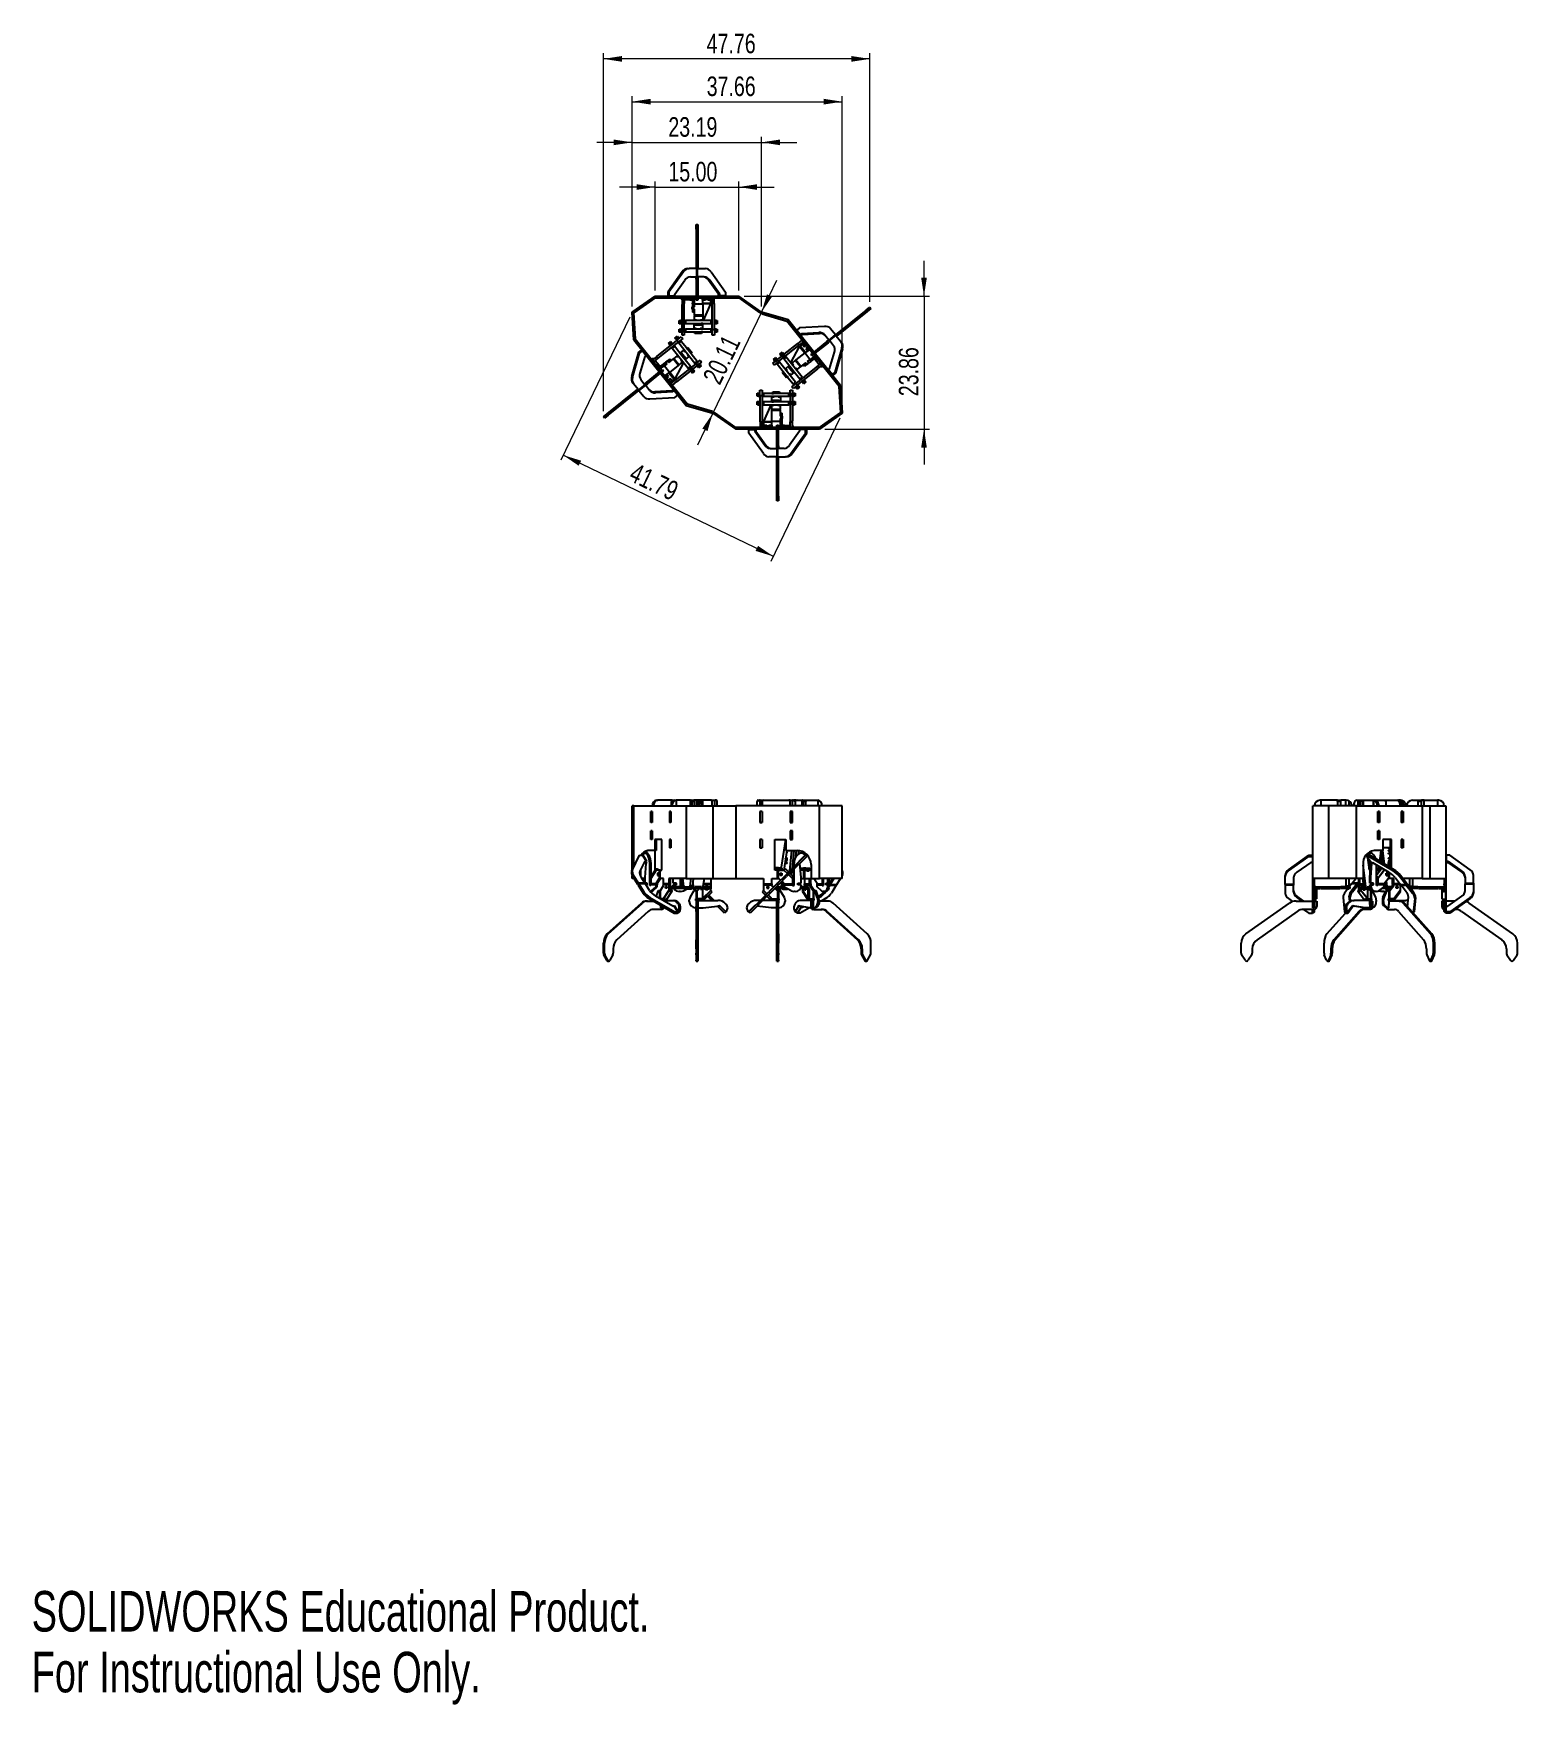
# Model space of a CAD drawing. Header units: millimetres. Extents: x 0 to 266, y 0 to 299.
import ezdxf

# ---------------------------------------------------------------- set-up
doc = ezdxf.new("R2010")
doc.units = ezdxf.units.MM
doc.styles.add('SLDTEXTSTYLE0', font='TXT', dxfattribs={"width": 0.75})
doc.styles.add('SLDTEXTSTYLE1', font='TXT', dxfattribs={"width": 0.7})
doc.dimstyles.new('SLDDIMSTYLE0', dxfattribs={"dimtxt": 3.5, "dimasz": 3.302, "dimexe": 0, "dimexo": 0.0625, "dimgap": 0.875, "dimtad": 1, "dimrnd": 1e-09, "dimzin": 12, "dimdsep": 46, "dimtxsty": 'SLDTEXTSTYLE0', "dimsah": 1, "dimcen": 0.09, "dimadec": 0, "dimazin": 3, "dimtfac": 1, "dimtmove": 0, "dimatfit": 0, "dimfxl": 1, "dimfrac": 2, "dimtolj": 1, "dimtzin": 12, "dimarcsym": 0})
doc.dimstyles.new('SLDDIMSTYLE1', dxfattribs={"dimtxt": 3.5, "dimasz": 3.302, "dimexe": 0, "dimexo": 0.0625, "dimgap": 0.875, "dimtad": 1, "dimrnd": 1e-09, "dimzin": 12, "dimdsep": 46, "dimtxsty": 'SLDTEXTSTYLE0', "dimsah": 1, "dimcen": 0.09, "dimadec": 0, "dimazin": 3, "dimtfac": 1, "dimtofl": 0, "dimtmove": 0, "dimatfit": 3, "dimfxl": 1, "dimfrac": 2, "dimtolj": 1, "dimtzin": 12, "dimarcsym": 0})
doc.dimstyles.new('SLDDIMSTYLE2', dxfattribs={"dimtxt": 3.5, "dimasz": 3.302, "dimexe": 0, "dimexo": 0.0625, "dimgap": 0.875, "dimtad": 1, "dimrnd": 1e-09, "dimzin": 4, "dimdsep": 46, "dimtxsty": 'SLDTEXTSTYLE0', "dimsah": 1, "dimcen": 0.09, "dimadec": 0, "dimazin": 1, "dimtfac": 1, "dimtmove": 0, "dimatfit": 0, "dimfxl": 1, "dimfrac": 2, "dimtolj": 1, "dimtzin": 12, "dimarcsym": 0})

msp = doc.modelspace()

# ---------------------------------------------------------------- texts
at = {"color": 7, "linetype": 'Continuous', "char_height": 7.266, "attachment_point": 1, "style": 'SLDTEXTSTYLE1'}
for s, insert in [('SOLIDWORKS Educational Product.', (0, 20.265)), ('For Instructional Use Only.', (0, 9.366))]:
    msp.add_mtext(s, dxfattribs=dict(at, insert=insert))

# ---------------------------------------------------------------- blocks, each defined once
blk = doc.blocks.new('_D')
at = {"color": 7, "linetype": 'Continuous', "lineweight": 0}
for p, q in [((159.97, 252.37), (159.97, 258.72)), ((127.75, 252.37), (160.97, 252.37)), ((159.97, 252.37), (159.97, 228.51)), ((142.22, 228.51), (160.97, 228.51)), ((159.97, 228.51), (159.97, 222.16))]:
    blk.add_line(p, q, dxfattribs=at)
at = {"color": 7, "linetype": 'Continuous', "lineweight": 18}
for points in [[(159.97, 252.37), (160.48, 255.67), (159.46, 255.67)], [(159.97, 228.51), (159.46, 225.21), (160.48, 225.21)]]:
    blk.add_solid(points, dxfattribs=at)
at = {"color": 7, "linetype": 'Continuous', "lineweight": 18, "insert": (155.46, 234.43), "char_height": 3.5, "attachment_point": 1, "rotation": 90, "style": 'SLDTEXTSTYLE0'}
blk.add_mtext('23.86', dxfattribs=at)
blk = doc.blocks.new('_D_1')
at = {"color": 7, "linetype": 'Continuous', "lineweight": 0}
for p, q in [((107.22, 248.6), (94.87, 222.95)), ((144.88, 230.48), (132.53, 204.82)), ((132.97, 205.72), (95.31, 223.85))]:
    blk.add_line(p, q, dxfattribs=at)
at = {"color": 7, "linetype": 'Continuous', "lineweight": 18}
for points in [[(95.31, 223.85), (98.06, 221.96), (98.5, 222.87)], [(132.97, 205.72), (130.21, 207.61), (129.77, 206.7)]]:
    blk.add_solid(points, dxfattribs=at)
at = {"color": 7, "linetype": 'Continuous', "lineweight": 18, "insert": (108.37, 222.57), "char_height": 3.5, "attachment_point": 1, "rotation": 334.3001, "style": 'SLDTEXTSTYLE0'}
blk.add_mtext('41.79', dxfattribs=at)
blk = doc.blocks.new('_D_2')
at = {"color": 7, "linetype": 'Continuous', "lineweight": 0}
for p, q in [((102.51, 231.75), (102.51, 295.89)), ((150.27, 294.89), (102.51, 294.89)), ((150.27, 251.36), (150.27, 295.89))]:
    blk.add_line(p, q, dxfattribs=at)
at = {"color": 7, "linetype": 'Continuous', "lineweight": 18}
for points in [[(102.51, 294.89), (105.81, 294.38), (105.81, 295.4)], [(150.27, 294.89), (146.97, 295.4), (146.97, 294.38)]]:
    blk.add_solid(points, dxfattribs=at)
at = {"color": 7, "linetype": 'Continuous', "lineweight": 18, "insert": (121.01, 299.4), "char_height": 3.5, "attachment_point": 1, "style": 'SLDTEXTSTYLE0'}
blk.add_mtext('47.76', dxfattribs=at)
blk = doc.blocks.new('_D_3')
at = {"color": 7, "linetype": 'Continuous', "lineweight": 0}
for p, q in [((111.75, 253.37), (111.75, 272.92)), ((126.75, 253.37), (126.75, 272.92)), ((111.75, 271.92), (105.4, 271.92)), ((111.75, 271.92), (126.75, 271.92)), ((126.75, 271.92), (133.1, 271.92))]:
    blk.add_line(p, q, dxfattribs=at)
at = {"color": 7, "linetype": 'Continuous', "lineweight": 18}
for points in [[(111.75, 271.92), (108.45, 272.42), (108.45, 271.41)], [(126.75, 271.92), (130.05, 271.41), (130.05, 272.42)]]:
    blk.add_solid(points, dxfattribs=at)
at = {"color": 7, "linetype": 'Continuous', "lineweight": 18, "insert": (114.14, 276.43), "char_height": 3.5, "attachment_point": 1, "style": 'SLDTEXTSTYLE0'}
blk.add_mtext('15.00', dxfattribs=at)
blk = doc.blocks.new('_D_4')
at = {"color": 7, "linetype": 'Continuous', "lineweight": 0}
for p, q in [((107.65, 279.93), (101.3, 279.93)), ((107.65, 250.5), (107.65, 280.93)), ((107.65, 279.93), (130.84, 279.93)), ((130.84, 250.5), (130.84, 280.93)), ((130.84, 279.93), (137.19, 279.93))]:
    blk.add_line(p, q, dxfattribs=at)
at = {"color": 7, "linetype": 'Continuous', "lineweight": 18}
for points in [[(107.65, 279.93), (104.35, 280.43), (104.35, 279.42)], [(130.84, 279.93), (134.15, 279.42), (134.15, 280.43)]]:
    blk.add_solid(points, dxfattribs=at)
at = {"color": 7, "linetype": 'Continuous', "lineweight": 18, "insert": (114.14, 284.44), "char_height": 3.5, "attachment_point": 1, "style": 'SLDTEXTSTYLE0'}
blk.add_mtext('23.19', dxfattribs=at)
blk = doc.blocks.new('_D_5')
at = {"color": 7, "linetype": 'Continuous', "lineweight": 0}
for p, q in [((107.65, 250.5), (107.65, 288.22)), ((145.31, 232.38), (145.31, 288.22)), ((107.65, 287.22), (145.31, 287.22))]:
    blk.add_line(p, q, dxfattribs=at)
at = {"color": 7, "linetype": 'Continuous', "lineweight": 18}
for points in [[(107.65, 287.22), (110.95, 286.71), (110.95, 287.73)], [(145.31, 287.22), (142.01, 287.73), (142.01, 286.71)]]:
    blk.add_solid(points, dxfattribs=at)
at = {"color": 7, "linetype": 'Continuous', "lineweight": 18, "insert": (121.01, 291.73), "char_height": 3.5, "attachment_point": 1, "style": 'SLDTEXTSTYLE0'}
blk.add_mtext('37.66', dxfattribs=at)
blk = doc.blocks.new('_D_6')
at = {"color": 7, "linetype": 'Continuous', "lineweight": 0}
for p, q in [((130.84, 249.5), (133.6, 255.22)), ((130.84, 249.5), (122.12, 231.38)), ((131.74, 249.07), (131.75, 249.07)), ((122.12, 231.38), (119.37, 225.66)), ((123.02, 230.94), (123.02, 230.94))]:
    blk.add_line(p, q, dxfattribs=at)
at = {"color": 7, "linetype": 'Continuous', "lineweight": 18}
for points in [[(130.84, 249.5), (132.73, 252.26), (131.82, 252.7)], [(122.12, 231.38), (120.23, 228.62), (121.15, 228.18)]]:
    blk.add_solid(points, dxfattribs=at)
at = {"color": 7, "linetype": 'Continuous', "lineweight": 18, "insert": (120.2, 237.78), "char_height": 3.5, "attachment_point": 1, "rotation": 64.3001, "style": 'SLDTEXTSTYLE0'}
blk.add_mtext('20.11', dxfattribs=at)

# ---------------------------------------------------------------- dimensions: what is measured, and where the dimension line sits
at = {"color": 7, "linetype": 'Continuous', "lineweight": 18}
for base, p1, p2, dimstyle, picture, middle in [((102.509, 294.89), (150.268, 250.363), (102.509, 230.751), 'SLDDIMSTYLE1', '_D_2', (126.826, 294.89)), ((145.312, 287.22), (107.652, 249.502), (145.312, 231.378), 'SLDDIMSTYLE1', '_D_5', (126.826, 287.22)), ((130.843, 279.925), (107.652, 249.502), (130.843, 249.502), 'SLDDIMSTYLE0', '_D_4', (119.959, 279.925)), ((126.747, 271.917), (111.747, 252.37), (126.747, 252.37), 'SLDDIMSTYLE2', '_D_3', (119.959, 271.917))]:
    dim = msp.add_linear_dim(base=base, p1=p1, p2=p2, dimstyle=dimstyle, dxfattribs=at)
    dim.commit()
    dim.dimension.update_dxf_attribs({"geometry": picture, "text_midpoint": middle, "dimtype": 160})
for base, p1, p2, angle, dimstyle, picture, middle in [((159.968, 228.51), (126.747, 252.37), (141.216, 228.51), 90, 'SLDDIMSTYLE0', '_D', (159.968, 240.249)), ((122.121, 231.377), (130.843, 249.502), (122.12, 231.378), 64.30012, 'SLDDIMSTYLE0', '_D_6', (126.787, 241.071)), ((95.305, 223.848), (145.312, 231.378), (107.652, 249.502), 334.30012, 'SLDDIMSTYLE1', '_D_1', (111.659, 215.978))]:
    dim = msp.add_linear_dim(base=base, p1=p1, p2=p2, angle=angle, dimstyle=dimstyle, dxfattribs=at)
    dim.commit()
    dim.dimension.update_dxf_attribs({"geometry": picture, "text_midpoint": middle, "dimtype": 160})

# ---------------------------------------------------------------- linework, layer by layer
at = {"color": 7, "linetype": 'Continuous', "lineweight": 25}
for p, q in [((119.097, 265.22), (119.397, 265.22)), ((119.097, 264.374), (119.097, 265.22)), ((119.397, 264.374), (119.097, 264.374)), ((119.097, 264.374), (119.097, 257.332)), ((119.397, 265.22), (119.397, 264.374)), ((119.397, 264.374), (119.397, 257.332)), ((116.632, 256.746), (114.025, 253.059)), ((116.844, 256.746), (114.237, 253.059)), ((115.297, 252.72), (117.083, 255.246)), ((116.844, 256.746), (116.632, 256.746)), ((117.632, 257.332), (117.844, 257.332)), ((119.261, 257.332), (117.844, 257.332)), ((118.083, 255.832), (119.261, 255.832)), ((119.097, 255.379), (119.097, 255.832)), ((119.397, 255.379), (119.097, 255.379)), ((119.097, 255.379), (119.097, 252.37)), ((119.261, 255.832), (119.261, 257.332)), ((119.261, 257.332), (119.367, 257.332)), ((119.261, 255.832), (119.367, 255.832)), ((119.367, 257.332), (119.375, 257.332)), ((119.367, 255.832), (119.367, 257.332)), ((119.367, 255.832), (119.375, 255.832)), ((119.375, 255.832), (119.375, 257.332)), ((119.375, 257.332), (120.792, 257.332)), ((120.553, 255.832), (119.375, 255.832)), ((119.397, 255.832), (119.397, 255.379)), ((119.397, 255.379), (119.397, 252.37)), ((121.553, 255.246), (121.341, 255.246)), ((123.127, 252.72), (121.341, 255.246)), ((123.339, 252.72), (121.553, 255.246)), ((121.792, 256.746), (124.399, 253.059)), ((107.652, 249.502), (111.747, 252.37)), ((111.747, 252.07), (107.933, 249.4)), ((111.747, 252.37), (111.747, 252.07)), ((111.747, 252.37), (126.747, 252.37)), ((111.747, 252.07), (126.747, 252.07)), ((114.237, 253.059), (114.025, 253.059)), ((114.025, 253.059), (114.025, 252.42)), ((114.237, 252.42), (114.025, 252.42)), ((114.06, 252.37), (114.025, 252.42)), ((114.237, 253.059), (114.237, 252.42)), ((114.237, 252.42), (115.297, 252.42)), ((114.237, 252.42), (114.272, 252.37)), ((115.297, 252.42), (115.297, 252.72)), ((115.297, 252.42), (115.333, 252.37)), ((116.597, 251.703), (116.597, 251.68)), ((116.597, 251.68), (116.647, 251.68)), ((116.647, 252.07), (116.997, 252.07)), ((116.647, 251.07), (116.647, 252.07)), ((116.997, 252.07), (116.997, 251.07)), ((118.097, 251.68), (116.997, 251.68)), ((118.097, 251.68), (118.097, 251.98)), ((118.097, 251.98), (118.397, 251.98)), ((118.097, 251.68), (118.397, 251.68)), ((118.397, 251.98), (118.397, 251.68)), ((118.397, 251.98), (118.747, 251.63)), ((118.447, 251.63), (118.397, 251.68)), ((118.447, 252.07), (118.447, 251.93)), ((118.747, 251.63), (118.447, 251.63)), ((118.447, 251.63), (118.447, 251.13)), ((118.747, 252.07), (118.747, 251.63)), ((118.747, 251.63), (118.747, 251.13)), ((119.097, 252.07), (119.097, 251.67)), ((119.397, 251.67), (119.097, 251.67)), ((119.397, 252.07), (119.397, 251.67)), ((120.797, 251.98), (120.247, 251.98)), ((120.247, 251.63), (120.247, 251.98)), ((120.247, 251.63), (120.247, 251.13)), ((120.797, 251.63), (120.247, 251.63)), ((120.797, 252.07), (120.797, 251.63)), ((121.197, 251.63), (121.197, 252.07)), ((121.747, 251.98), (121.197, 251.98)), ((121.747, 251.63), (121.197, 251.63)), ((121.747, 251.98), (121.747, 251.63)), ((121.747, 251.13), (121.747, 251.63)), ((121.997, 252.07), (122.347, 252.07)), ((121.997, 251.07), (121.997, 252.07)), ((122.347, 251.07), (122.347, 252.07)), ((123.127, 252.72), (123.339, 252.72)), ((123.127, 252.42), (123.127, 252.72)), ((123.127, 252.42), (123.339, 252.42)), ((123.162, 252.37), (123.127, 252.42)), ((123.339, 252.42), (123.339, 252.72)), ((124.399, 252.42), (123.339, 252.42)), ((123.339, 252.42), (123.374, 252.37)), ((124.399, 253.059), (124.399, 252.42)), ((124.399, 252.42), (124.435, 252.37)), ((126.747, 252.37), (126.747, 252.07)), ((130.843, 249.502), (126.747, 252.37)), ((126.747, 252.07), (130.561, 249.4)), ((107.966, 244.512), (107.652, 249.502)), ((107.652, 249.502), (107.908, 249.346)), ((107.933, 249.4), (107.652, 249.502)), ((107.908, 249.346), (108.2, 244.699)), ((116.647, 250.87), (116.597, 250.87)), ((116.597, 247.97), (116.597, 250.87)), ((116.997, 251.07), (116.647, 251.07)), ((116.647, 250.87), (116.647, 251.07)), ((116.997, 246.37), (116.997, 251.07)), ((118.397, 250.03), (118.397, 250.43)), ((118.397, 250.43), (118.797, 250.43)), ((118.797, 250.03), (118.397, 250.03)), ((118.747, 251.13), (118.447, 251.13)), ((118.447, 250.98), (118.447, 250.43)), ((118.797, 250.98), (118.447, 250.98)), ((118.447, 250.03), (118.447, 249.48)), ((118.797, 249.48), (118.447, 249.48)), ((118.797, 250.43), (118.797, 250.98)), ((118.797, 250.98), (120.297, 250.98)), ((118.797, 248.98), (118.797, 250.03)), ((118.797, 249.48), (118.797, 250.03)), ((120.297, 248.98), (118.797, 248.98)), ((118.797, 248.98), (118.797, 248.83)), ((118.797, 248.08), (118.797, 248.83)), ((118.797, 248.83), (120.297, 248.83)), ((120.247, 251.13), (121.747, 251.13)), ((120.247, 250.98), (120.247, 251.13)), ((120.297, 250.98), (120.297, 248.98)), ((121.747, 250.98), (120.297, 250.98)), ((120.297, 248.98), (120.297, 248.83)), ((120.297, 248.83), (120.297, 248.08)), ((120.457, 247.97), (121.747, 250.98)), ((121.747, 250.98), (121.747, 251.13)), ((122.347, 251.07), (121.997, 251.07)), ((121.997, 246.37), (121.997, 251.07)), ((122.347, 251.07), (122.347, 250.87)), ((122.347, 250.87), (122.397, 250.87)), ((122.397, 248.47), (122.397, 250.87)), ((130.561, 249.4), (130.843, 249.502)), ((135.64, 248.091), (130.843, 249.502)), ((130.843, 249.502), (130.939, 249.218)), ((130.939, 249.218), (135.405, 247.904)), ((149.606, 249.835), (144.103, 245.442)), ((149.793, 249.601), (144.29, 245.207)), ((149.606, 249.835), (150.268, 250.363)), ((149.793, 249.601), (149.606, 249.835)), ((150.455, 250.129), (149.793, 249.601)), ((150.268, 250.363), (150.455, 250.129)), ((116.097, 247.42), (116.097, 247.97)), ((116.097, 247.97), (116.297, 247.97)), ((116.297, 247.42), (116.097, 247.42)), ((116.097, 245.92), (116.097, 246.47)), ((116.097, 246.47), (116.297, 246.47)), ((116.297, 245.92), (116.097, 245.92)), ((116.297, 247.97), (116.297, 247.42)), ((116.397, 247.97), (116.297, 247.97)), ((116.397, 247.42), (116.297, 247.42)), ((116.297, 246.47), (116.297, 245.92)), ((116.397, 246.47), (116.297, 246.47)), ((116.397, 245.92), (116.297, 245.92)), ((116.397, 247.42), (116.397, 247.97)), ((116.397, 247.97), (116.597, 247.97)), ((116.597, 247.42), (116.397, 247.42)), ((116.397, 245.92), (116.397, 246.47)), ((116.397, 246.47), (116.597, 246.47)), ((116.597, 245.92), (116.397, 245.92)), ((116.647, 247.97), (116.597, 247.97)), ((116.597, 247.97), (116.597, 247.42)), ((116.597, 247.42), (116.597, 247.37)), ((116.647, 247.42), (116.597, 247.42)), ((116.597, 246.47), (116.597, 247.37)), ((116.647, 247.37), (116.597, 247.37)), ((116.647, 246.47), (116.597, 246.47)), ((116.597, 246.47), (116.597, 245.92)), ((116.647, 245.92), (116.597, 245.92)), ((116.597, 245.37), (116.597, 245.87)), ((116.597, 245.87), (116.647, 245.87)), ((116.647, 247.97), (116.647, 247.37)), ((116.647, 246.37), (116.647, 246.47)), ((116.647, 246.37), (116.997, 246.37)), ((116.647, 246.37), (116.647, 245.87)), ((116.997, 247.97), (117.197, 247.97)), ((117.197, 247.42), (116.997, 247.42)), ((116.997, 246.47), (117.197, 246.47)), ((116.997, 246.37), (116.997, 245.37)), ((117.197, 245.92), (116.997, 245.92)), ((117.197, 247.97), (117.197, 247.42)), ((121.797, 247.97), (117.197, 247.97)), ((119.997, 247.42), (117.197, 247.42)), ((117.197, 246.47), (117.197, 245.92)), ((121.797, 246.47), (117.197, 246.47)), ((119.997, 245.92), (117.197, 245.92)), ((118.747, 247.42), (118.747, 247.33)), ((118.747, 246.58), (118.747, 247.33)), ((118.747, 247.33), (118.947, 247.33)), ((119.147, 246.58), (118.747, 246.58)), ((119.197, 248.08), (118.797, 248.08)), ((118.897, 245.68), (118.897, 245.92)), ((120.097, 245.68), (118.897, 245.68)), ((118.947, 247.18), (118.947, 247.42)), ((120.147, 247.18), (118.947, 247.18)), ((119.004, 248.08), (118.957, 247.97)), ((119.147, 246.47), (119.147, 246.58)), ((119.197, 247.97), (119.197, 248.08)), ((119.397, 247.42), (119.397, 247.419)), ((119.397, 245.92), (119.397, 245.919)), ((120.247, 246.58), (119.847, 246.58)), ((119.847, 246.58), (119.847, 246.47)), ((120.297, 248.08), (119.897, 248.08)), ((119.897, 248.08), (119.897, 247.97)), ((120.297, 247.445), (119.997, 247.445)), ((119.997, 247.445), (119.997, 247.42)), ((119.997, 247.42), (120.297, 247.42)), ((120.297, 245.945), (119.997, 245.945)), ((119.997, 245.945), (119.997, 245.92)), ((119.997, 245.92), (120.297, 245.92)), ((120.097, 245.92), (120.097, 245.68)), ((120.147, 247.42), (120.147, 247.18)), ((120.147, 247.33), (120.247, 247.33)), ((120.247, 247.42), (120.247, 247.33)), ((120.247, 247.33), (120.247, 246.58)), ((120.297, 247.445), (120.297, 247.42)), ((121.797, 247.42), (120.297, 247.42)), ((120.297, 245.945), (120.297, 245.92)), ((121.797, 245.92), (120.297, 245.92)), ((121.797, 247.42), (121.797, 247.97)), ((121.797, 247.97), (121.997, 247.97)), ((121.997, 247.42), (121.797, 247.42)), ((121.797, 245.92), (121.797, 246.47)), ((121.797, 246.47), (121.997, 246.47)), ((121.997, 245.92), (121.797, 245.92)), ((121.997, 246.37), (122.397, 246.37)), ((121.997, 245.37), (121.997, 246.37)), ((122.347, 248.47), (122.397, 248.47)), ((122.347, 248.47), (122.347, 247.47)), ((122.347, 248.043), (122.397, 248.043)), ((122.397, 247.97), (122.347, 247.97)), ((122.347, 247.47), (122.397, 247.47)), ((122.397, 248.043), (122.397, 248.47)), ((122.397, 247.97), (122.397, 248.043)), ((122.397, 247.47), (122.397, 247.97)), ((122.397, 247.97), (122.597, 247.97)), ((122.397, 246.37), (122.397, 247.47)), ((122.597, 247.42), (122.397, 247.42)), ((122.397, 246.47), (122.597, 246.47)), ((122.397, 246.37), (122.397, 245.37)), ((122.597, 245.92), (122.397, 245.92)), ((122.597, 247.97), (122.597, 247.42)), ((122.697, 247.97), (122.597, 247.97)), ((122.697, 247.42), (122.597, 247.42)), ((122.597, 246.47), (122.597, 245.92)), ((122.697, 246.47), (122.597, 246.47)), ((122.697, 245.92), (122.597, 245.92)), ((122.697, 247.42), (122.697, 247.97)), ((122.697, 247.97), (122.897, 247.97)), ((122.897, 247.42), (122.697, 247.42)), ((122.697, 245.92), (122.697, 246.47)), ((122.697, 246.47), (122.897, 246.47)), ((122.897, 245.92), (122.697, 245.92)), ((122.897, 247.97), (122.897, 247.42)), ((122.897, 246.47), (122.897, 245.92)), ((135.405, 247.904), (135.64, 248.091)), ((144.763, 236.181), (135.405, 247.904)), ((144.998, 236.368), (135.64, 248.091)), ((137.082, 246.283), (137.144, 246.287)), ((137.643, 246.685), (137.144, 246.287)), ((137.144, 246.287), (137.805, 245.458)), ((142.151, 246.948), (137.643, 246.685)), ((137.805, 245.458), (138.04, 245.645)), ((138.04, 245.645), (141.128, 245.825)), ((138.04, 245.645), (138.172, 245.479)), ((138.172, 245.479), (141.26, 245.659)), ((141.26, 245.659), (141.128, 245.825)), ((144.116, 245.425), (143.232, 246.532)), ((108.2, 244.699), (107.966, 244.512)), ((107.966, 244.512), (117.324, 232.789)), ((108.2, 244.699), (117.558, 232.977)), ((108.848, 242.303), (109.347, 242.701)), ((109.408, 242.705), (109.347, 242.701)), ((109.347, 242.701), (109.48, 242.536)), ((114.178, 243.266), (112.007, 241.533)), ((115.93, 244.153), (112.257, 241.22)), ((114.157, 243.889), (114.587, 244.232)), ((114.282, 243.733), (114.157, 243.889)), ((114.405, 243.447), (114.178, 243.266)), ((114.209, 243.227), (114.178, 243.266)), ((114.845, 243.735), (114.209, 243.227)), ((114.712, 244.076), (114.282, 243.733)), ((114.282, 243.733), (114.344, 243.654)), ((114.344, 243.654), (114.774, 243.998)), ((114.469, 243.498), (114.344, 243.654)), ((114.469, 243.498), (114.405, 243.447)), ((114.436, 243.408), (114.405, 243.447)), ((114.814, 243.774), (114.469, 243.498)), ((114.469, 243.498), (114.5, 243.459)), ((114.587, 244.232), (114.712, 244.076)), ((114.712, 244.076), (114.774, 243.998)), ((114.843, 243.029), (114.719, 243.186)), ((114.774, 243.998), (114.899, 243.841)), ((115.68, 244.465), (114.814, 243.774)), ((114.814, 243.774), (114.845, 243.735)), ((115.273, 243.372), (114.843, 243.029)), ((114.843, 243.029), (117.713, 239.434)), ((115.149, 243.529), (115.273, 243.372)), ((115.273, 243.372), (116.209, 242.2)), ((115.329, 244.825), (115.759, 245.168)), ((115.454, 244.668), (115.329, 244.825)), ((115.884, 245.012), (115.454, 244.668)), ((115.454, 244.668), (115.517, 244.59)), ((115.517, 244.59), (115.946, 244.933)), ((115.641, 244.434), (115.517, 244.59)), ((115.68, 244.465), (116.462, 245.089)), ((115.93, 244.153), (115.68, 244.465)), ((115.759, 245.168), (115.884, 245.012)), ((115.884, 245.012), (115.946, 244.933)), ((116.016, 243.965), (115.891, 244.121)), ((116.712, 244.776), (115.93, 244.153)), ((115.946, 244.933), (116.071, 244.777)), ((116.446, 244.308), (116.016, 243.965)), ((116.016, 243.965), (118.886, 240.37)), ((116.858, 242.654), (116.271, 242.186)), ((116.321, 244.465), (116.446, 244.308)), ((116.446, 244.308), (117.381, 243.136)), ((116.462, 245.089), (116.712, 244.776)), ((116.997, 245.37), (116.597, 245.37)), ((117.107, 242.341), (116.858, 242.654)), ((117.362, 243.12), (117.381, 243.136)), ((117.362, 243.12), (117.549, 242.886)), ((117.569, 242.901), (117.381, 243.136)), ((117.655, 243.098), (117.506, 242.98)), ((117.549, 242.886), (117.569, 242.901)), ((117.569, 242.901), (119.315, 240.713)), ((118.403, 242.16), (117.655, 243.098)), ((122.397, 245.37), (121.997, 245.37)), ((133.914, 240.635), (137.587, 243.567)), ((134.915, 241.946), (137.338, 243.88)), ((136.1, 240.382), (137.673, 243.316)), ((137.369, 243.841), (137.338, 243.88)), ((137.369, 243.841), (138.15, 244.465)), ((137.587, 243.567), (137.369, 243.841)), ((138.369, 244.191), (137.587, 243.567)), ((137.673, 243.316), (137.79, 243.41)), ((137.673, 243.316), (138.578, 242.183)), ((137.744, 245.454), (137.805, 245.458)), ((137.79, 243.41), (138.181, 243.722)), ((138.726, 242.237), (137.79, 243.41)), ((137.805, 245.458), (137.938, 245.292)), ((137.938, 245.292), (137.877, 245.289)), ((137.938, 245.292), (138.172, 245.479)), ((138.15, 244.465), (138.369, 244.191)), ((138.181, 243.722), (138.454, 243.94)), ((138.181, 243.722), (138.524, 243.292)), ((138.454, 243.94), (138.798, 243.51)), ((138.524, 243.292), (138.868, 243.566)), ((139.117, 243.254), (138.774, 242.979)), ((138.774, 242.979), (139.117, 242.549)), ((139.047, 243.197), (139.39, 242.768)), ((139.39, 242.768), (139.117, 242.549)), ((142.576, 244.223), (140.225, 242.347)), ((142.763, 243.989), (140.412, 242.112)), ((142.209, 245.409), (142.944, 244.489)), ((142.576, 244.223), (142.93, 244.506)), ((142.763, 243.989), (142.576, 244.223)), ((143.117, 244.272), (142.763, 243.989)), ((142.944, 244.489), (144.116, 245.425)), ((142.944, 244.489), (142.949, 244.482)), ((142.949, 244.482), (144.122, 245.418)), ((143.016, 244.399), (142.949, 244.482)), ((143.016, 244.399), (144.188, 245.335)), ((143.75, 243.479), (143.016, 244.399)), ((145.238, 243.081), (143.983, 238.743)), ((145.37, 242.915), (144.115, 238.577)), ((144.116, 245.425), (144.122, 245.418)), ((144.188, 245.335), (144.122, 245.418)), ((144.188, 245.335), (145.072, 244.228)), ((145.072, 244.228), (145.204, 244.062)), ((145.37, 242.915), (145.238, 243.081)), ((107.593, 237.965), (108.848, 242.303)), ((107.726, 237.8), (108.981, 242.137)), ((108.848, 242.303), (108.981, 242.137)), ((108.981, 242.137), (109.48, 242.536)), ((109.907, 241.52), (109.047, 238.548)), ((109.48, 242.536), (109.541, 242.539)), ((109.48, 242.536), (110.141, 241.707)), ((110.141, 241.707), (109.907, 241.52)), ((110.141, 241.707), (110.202, 241.71)), ((112.039, 241.494), (111.257, 240.87)), ((111.475, 240.596), (111.257, 240.87)), ((112.257, 241.22), (111.475, 240.596)), ((111.53, 241.152), (111.513, 241.139)), ((111.53, 241.152), (111.562, 241.113)), ((111.78, 240.84), (112.466, 239.98)), ((112.007, 241.533), (112.039, 241.494)), ((112.039, 241.494), (112.257, 241.22)), ((112.466, 239.98), (112.232, 239.793)), ((112.232, 239.793), (112.419, 239.558)), ((112.653, 239.746), (112.419, 239.558)), ((112.466, 239.98), (112.653, 239.746)), ((112.724, 239.738), (112.653, 239.746)), ((112.724, 239.738), (113.114, 240.05)), ((112.724, 239.738), (112.911, 239.503)), ((112.911, 239.503), (113.302, 239.815)), ((113.114, 240.05), (113.302, 239.815)), ((113.232, 240.143), (113.662, 240.486)), ((113.45, 239.87), (113.232, 240.143)), ((113.88, 240.213), (113.45, 239.87)), ((113.45, 239.87), (114.386, 238.697)), ((113.943, 240.775), (113.63, 240.525)), ((113.63, 240.525), (113.88, 240.213)), ((114.193, 240.462), (113.943, 240.775)), ((113.974, 240.736), (114.404, 241.079)), ((115.013, 241.117), (114.193, 240.462)), ((114.193, 240.462), (114.622, 240.805)), ((114.386, 238.697), (115.949, 239.945)), ((114.622, 240.805), (114.404, 241.079)), ((115.013, 241.117), (115.13, 241.211)), ((115.949, 239.945), (115.013, 241.117)), ((115.716, 241.679), (115.13, 241.211)), ((115.13, 241.211), (116.066, 240.039)), ((116.864, 240.498), (115.291, 237.564)), ((119.049, 240.245), (115.376, 237.313)), ((115.966, 241.366), (115.716, 241.679)), ((115.846, 241.517), (115.928, 241.671)), ((115.949, 239.945), (116.066, 240.039)), ((116.091, 241.466), (115.966, 241.366)), ((116.066, 240.039), (116.652, 240.507)), ((116.19, 242.185), (116.209, 242.2)), ((116.19, 242.185), (116.377, 241.95)), ((116.396, 241.966), (116.209, 242.2)), ((116.24, 242.161), (116.271, 242.186)), ((116.271, 242.186), (116.396, 242.03)), ((116.513, 242.123), (116.365, 242.005)), ((116.377, 241.95), (116.396, 241.966)), ((116.396, 241.966), (118.143, 239.777)), ((116.403, 240.819), (116.528, 240.919)), ((116.652, 240.507), (116.403, 240.819)), ((117.262, 241.185), (116.513, 242.123)), ((116.771, 241.497), (116.772, 241.498)), ((117.232, 242.441), (117.107, 242.341)), ((117.114, 241.067), (117.262, 241.185)), ((117.145, 241.092), (117.207, 241.014)), ((117.176, 240.989), (117.207, 241.014)), ((117.207, 241.014), (117.793, 241.482)), ((117.544, 241.794), (117.669, 241.894)), ((117.793, 241.482), (117.544, 241.794)), ((117.713, 239.434), (118.143, 239.777)), ((117.943, 242.433), (117.944, 242.433)), ((118.143, 239.777), (118.268, 239.621)), ((118.255, 242.042), (118.403, 242.16)), ((119.228, 239.876), (118.517, 239.309)), ((118.886, 240.37), (119.315, 240.713)), ((119.01, 240.214), (118.886, 240.37)), ((119.049, 240.245), (119.831, 240.869)), ((119.268, 239.971), (119.049, 240.245)), ((119.268, 239.971), (119.197, 239.915)), ((119.197, 239.915), (119.228, 239.876)), ((119.229, 239.94), (119.26, 239.901)), ((119.26, 239.901), (119.69, 240.244)), ((119.385, 239.745), (119.26, 239.901)), ((119.659, 240.283), (119.268, 239.971)), ((119.315, 240.713), (119.44, 240.557)), ((119.815, 240.088), (119.385, 239.745)), ((119.385, 239.745), (119.447, 239.667)), ((119.447, 239.667), (119.877, 240.01)), ((119.572, 239.51), (119.447, 239.667)), ((120.002, 239.854), (119.572, 239.51)), ((119.69, 240.244), (119.659, 240.283)), ((120.081, 240.556), (119.69, 240.244)), ((119.69, 240.244), (119.815, 240.088)), ((119.815, 240.088), (119.877, 240.01)), ((119.831, 240.869), (120.081, 240.556)), ((119.877, 240.01), (120.002, 239.854)), ((132.883, 240.324), (133.274, 240.636)), ((133.132, 240.011), (132.883, 240.324)), ((132.962, 241.027), (133.392, 241.37)), ((133.087, 240.87), (132.962, 241.027)), ((133.516, 241.213), (133.087, 240.87)), ((133.149, 240.792), (133.087, 240.87)), ((133.914, 240.635), (133.132, 240.011)), ((133.149, 240.792), (133.579, 241.135)), ((133.274, 240.636), (133.149, 240.792)), ((133.704, 240.979), (133.274, 240.636)), ((133.274, 240.636), (133.305, 240.597)), ((133.305, 240.597), (133.696, 240.909)), ((133.392, 241.37), (133.516, 241.213)), ((133.579, 241.135), (133.516, 241.213)), ((133.648, 240.167), (133.523, 240.323)), ((133.579, 241.135), (133.704, 240.979)), ((134.078, 240.51), (133.648, 240.167)), ((135.395, 237.979), (133.648, 240.167)), ((133.696, 240.909), (133.766, 240.965)), ((133.696, 240.909), (133.914, 240.635)), ((133.735, 240.94), (133.704, 240.979)), ((133.735, 241.004), (134.446, 241.572)), ((133.766, 240.965), (133.735, 241.004)), ((133.953, 240.666), (134.078, 240.51)), ((136.948, 236.915), (134.078, 240.51)), ((134.134, 241.962), (134.564, 242.306)), ((134.259, 241.806), (134.134, 241.962)), ((134.689, 242.149), (134.259, 241.806)), ((134.321, 241.728), (134.259, 241.806)), ((134.321, 241.728), (134.751, 242.071)), ((134.446, 241.572), (134.321, 241.728)), ((134.876, 241.915), (134.446, 241.572)), ((134.477, 241.533), (134.446, 241.572)), ((134.946, 241.907), (134.477, 241.533)), ((134.564, 242.306), (134.689, 242.149)), ((134.751, 242.071), (134.689, 242.149)), ((134.82, 241.103), (134.696, 241.259)), ((134.751, 242.071), (134.876, 241.915)), ((135.25, 241.446), (134.82, 241.103)), ((136.567, 238.915), (134.82, 241.103)), ((134.915, 241.946), (134.876, 241.915)), ((134.907, 241.876), (134.876, 241.915)), ((134.915, 241.946), (134.946, 241.907)), ((135.125, 241.602), (135.25, 241.446)), ((135.756, 239.867), (135.17, 239.399)), ((138.12, 237.851), (135.25, 241.446)), ((135.85, 239.813), (135.701, 239.695)), ((135.701, 239.695), (136.45, 238.757)), ((135.787, 239.891), (135.756, 239.867)), ((135.819, 239.788), (135.756, 239.867)), ((136.897, 240.842), (136.311, 240.374)), ((136.311, 240.374), (136.561, 240.061)), ((136.561, 240.061), (136.436, 239.961)), ((137.015, 240.935), (136.897, 240.842)), ((137.833, 239.669), (136.897, 240.842)), ((138.578, 242.183), (137.015, 240.935)), ((137.015, 240.935), (137.95, 239.763)), ((137.033, 236.728), (140.707, 239.66)), ((137.247, 239.201), (137.833, 239.669)), ((137.95, 239.763), (137.833, 239.669)), ((137.95, 239.763), (138.771, 240.418)), ((138.771, 240.418), (138.341, 240.075)), ((138.341, 240.075), (138.559, 239.801)), ((138.989, 240.144), (138.559, 239.801)), ((139.513, 241.011), (138.578, 242.183)), ((138.609, 242.144), (138.726, 242.237)), ((139.117, 242.549), (138.726, 242.237)), ((138.771, 240.418), (139.021, 240.105)), ((139.021, 240.105), (139.333, 240.355)), ((139.084, 240.667), (139.513, 241.011)), ((139.333, 240.355), (139.084, 240.667)), ((139.732, 240.737), (139.302, 240.394)), ((139.513, 241.011), (139.732, 240.737)), ((140.053, 241.377), (139.662, 241.065)), ((139.849, 240.831), (139.662, 241.065)), ((139.991, 242.159), (139.678, 241.91)), ((139.865, 241.675), (139.678, 241.91)), ((140.24, 241.143), (139.849, 240.831)), ((140.178, 241.925), (139.865, 241.675)), ((140.396, 241.651), (140.053, 241.377)), ((140.24, 241.143), (140.053, 241.377)), ((140.544, 241.322), (140.053, 241.377)), ((140.24, 241.143), (140.31, 241.135)), ((140.31, 241.135), (140.544, 241.322)), ((140.497, 240.9), (140.31, 241.135)), ((140.583, 241.417), (140.474, 241.33)), ((140.497, 240.9), (140.732, 241.087)), ((141.183, 240.041), (140.497, 240.9)), ((140.732, 241.087), (140.544, 241.322)), ((140.707, 239.66), (141.488, 240.284)), ((140.925, 239.386), (140.707, 239.66)), ((140.925, 239.386), (141.706, 240.01)), ((141.433, 239.728), (141.402, 239.767)), ((141.433, 239.728), (141.45, 239.742)), ((141.488, 240.284), (141.706, 240.01)), ((143.057, 239.361), (143.916, 242.332)), ((107.593, 237.965), (107.726, 237.8)), ((107.892, 236.653), (107.759, 236.818)), ((108.776, 235.545), (107.892, 236.653)), ((109.213, 237.401), (109.948, 236.481)), ((109.846, 236.609), (110.2, 236.891)), ((110.387, 236.657), (110.033, 236.374)), ((110.2, 236.891), (112.551, 238.768)), ((110.2, 236.891), (110.387, 236.657)), ((110.387, 236.657), (112.738, 238.534)), ((112.38, 239.463), (112.489, 239.55)), ((112.419, 239.558), (112.911, 239.503)), ((112.567, 239.229), (112.911, 239.503)), ((112.786, 238.955), (113.098, 239.205)), ((112.973, 238.721), (113.285, 238.97)), ((113.098, 239.205), (113.285, 238.97)), ((113.573, 238.113), (113.847, 238.331)), ((113.916, 237.683), (113.573, 238.113)), ((113.846, 237.627), (114.19, 237.901)), ((113.847, 238.331), (114.237, 238.643)), ((114.19, 237.901), (113.847, 238.331)), ((114.439, 237.588), (114.096, 237.314)), ((114.509, 236.94), (114.166, 237.37)), ((114.355, 238.736), (114.237, 238.643)), ((114.237, 238.643), (115.173, 237.471)), ((115.291, 237.564), (114.386, 238.697)), ((114.783, 237.159), (114.439, 237.588)), ((114.783, 237.159), (114.509, 236.94)), ((114.595, 236.689), (115.376, 237.313)), ((114.813, 236.415), (114.595, 236.689)), ((115.173, 237.471), (114.783, 237.159)), ((115.595, 237.039), (114.813, 236.415)), ((115.291, 237.564), (115.173, 237.471)), ((115.376, 237.313), (115.595, 237.039)), ((115.595, 237.039), (115.626, 237)), ((118.049, 238.934), (115.626, 237)), ((117.838, 239.278), (117.713, 239.434)), ((118.017, 238.973), (118.486, 239.348)), ((118.049, 238.934), (118.017, 238.973)), ((118.049, 238.934), (118.088, 238.965)), ((118.056, 239.004), (118.088, 238.965)), ((118.088, 238.965), (118.517, 239.309)), ((118.212, 238.809), (118.088, 238.965)), ((118.642, 239.152), (118.212, 238.809)), ((118.212, 238.809), (118.275, 238.731)), ((118.275, 238.731), (118.705, 239.074)), ((118.4, 238.575), (118.275, 238.731)), ((118.829, 238.918), (118.4, 238.575)), ((118.486, 239.348), (118.517, 239.309)), ((118.517, 239.309), (118.642, 239.152)), ((118.642, 239.152), (118.705, 239.074)), ((118.705, 239.074), (118.829, 238.918)), ((134.709, 238.838), (134.56, 238.72)), ((134.56, 238.72), (135.309, 237.782)), ((135.021, 238.448), (135.02, 238.447)), ((135.17, 239.399), (135.42, 239.086)), ((135.42, 239.086), (135.294, 238.986)), ((135.309, 237.782), (135.457, 237.901)), ((135.414, 237.994), (135.395, 237.979)), ((135.395, 237.979), (135.582, 237.744)), ((135.602, 237.76), (135.414, 237.994)), ((135.602, 237.76), (135.582, 237.744)), ((136.518, 236.572), (135.582, 237.744)), ((135.731, 238.439), (135.856, 238.539)), ((135.856, 238.539), (136.106, 238.226)), ((136.106, 238.226), (136.692, 238.694)), ((136.193, 239.383), (136.192, 239.383)), ((136.252, 236.104), (137.033, 236.728)), ((136.45, 238.757), (136.598, 238.875)), ((136.518, 236.572), (136.948, 236.915)), ((136.587, 238.93), (136.567, 238.915)), ((136.567, 238.915), (136.754, 238.68)), ((136.692, 238.694), (136.567, 238.851)), ((136.774, 238.696), (136.587, 238.93)), ((136.723, 238.719), (136.692, 238.694)), ((136.774, 238.696), (136.754, 238.68)), ((137.69, 237.508), (136.754, 238.68)), ((136.872, 239.414), (136.997, 239.514)), ((136.948, 236.915), (137.072, 236.759)), ((136.997, 239.514), (137.247, 239.201)), ((137.033, 236.728), (137.283, 236.415)), ((137.118, 239.363), (137.035, 239.21)), ((137.283, 236.415), (138.149, 237.107)), ((137.69, 237.508), (138.12, 237.851)), ((137.815, 237.351), (137.69, 237.508)), ((138.189, 236.883), (138.064, 237.039)), ((138.118, 237.146), (138.754, 237.653)), ((138.149, 237.107), (138.118, 237.146)), ((138.12, 237.851), (138.245, 237.695)), ((138.149, 237.107), (138.494, 237.382)), ((138.619, 237.226), (138.189, 236.883)), ((138.252, 236.804), (138.189, 236.883)), ((138.252, 236.804), (138.681, 237.148)), ((138.376, 236.648), (138.252, 236.804)), ((138.806, 236.991), (138.376, 236.648)), ((138.494, 237.382), (138.463, 237.421)), ((138.494, 237.382), (138.559, 237.434)), ((138.494, 237.382), (138.619, 237.226)), ((138.528, 237.473), (138.559, 237.434)), ((138.559, 237.434), (138.785, 237.614)), ((138.681, 237.148), (138.619, 237.226)), ((138.681, 237.148), (138.806, 236.991)), ((138.754, 237.653), (138.785, 237.614)), ((138.785, 237.614), (140.956, 239.347)), ((140.956, 239.347), (140.925, 239.386)), ((142.822, 239.174), (142.761, 239.17)), ((142.822, 239.174), (143.057, 239.361)), ((143.484, 238.345), (142.822, 239.174)), ((143.484, 238.345), (143.423, 238.341)), ((143.983, 238.743), (143.484, 238.345)), ((143.616, 238.179), (143.484, 238.345)), ((143.555, 238.175), (143.616, 238.179)), ((144.115, 238.577), (143.616, 238.179)), ((144.115, 238.577), (143.983, 238.743)), ((103.17, 231.279), (108.674, 235.673)), ((103.357, 231.045), (108.861, 235.438)), ((109.948, 236.481), (108.776, 235.545)), ((108.776, 235.545), (108.842, 235.462)), ((110.014, 236.398), (108.842, 235.462)), ((108.847, 235.456), (108.842, 235.462)), ((110.02, 236.391), (108.847, 235.456)), ((108.847, 235.456), (109.731, 234.348)), ((109.948, 236.481), (110.014, 236.398)), ((110.02, 236.391), (110.014, 236.398)), ((110.754, 235.471), (110.02, 236.391)), ((110.813, 233.932), (115.321, 234.195)), ((114.791, 235.401), (111.704, 235.221)), ((111.704, 235.221), (111.836, 235.055)), ((114.924, 235.235), (111.836, 235.055)), ((115.026, 235.588), (114.791, 235.401)), ((114.924, 235.235), (114.791, 235.401)), ((115.158, 235.422), (114.924, 235.235)), ((115.026, 235.588), (115.087, 235.592)), ((115.158, 235.422), (115.026, 235.588)), ((115.219, 235.426), (115.158, 235.422)), ((115.82, 234.593), (115.158, 235.422)), ((115.321, 234.195), (115.82, 234.593)), ((115.881, 234.597), (115.82, 234.593)), ((130.066, 234.41), (130.066, 234.96)), ((130.066, 234.96), (130.266, 234.96)), ((130.266, 234.41), (130.066, 234.41)), ((130.266, 234.96), (130.266, 234.41)), ((130.266, 234.96), (130.366, 234.96)), ((130.266, 234.41), (130.366, 234.41)), ((130.366, 234.41), (130.366, 234.96)), ((130.366, 234.96), (130.566, 234.96)), ((130.566, 234.41), (130.366, 234.41)), ((130.566, 234.51), (130.566, 235.51)), ((130.566, 235.51), (130.966, 235.51)), ((130.966, 234.51), (130.566, 234.51)), ((130.566, 234.51), (130.566, 233.41)), ((130.966, 235.51), (130.966, 234.51)), ((130.966, 234.96), (131.166, 234.96)), ((130.966, 234.51), (130.966, 229.81)), ((131.166, 234.41), (130.966, 234.41)), ((131.166, 234.96), (131.166, 234.41)), ((131.166, 234.96), (132.666, 234.96)), ((131.166, 234.41), (135.766, 234.41)), ((132.666, 234.935), (132.666, 234.96)), ((132.966, 234.96), (132.666, 234.96)), ((132.666, 234.935), (132.966, 234.935)), ((132.716, 233.55), (132.716, 234.3)), ((132.716, 234.3), (133.116, 234.3)), ((132.816, 233.46), (132.816, 233.7)), ((132.816, 233.7), (134.016, 233.7)), ((132.866, 234.96), (132.866, 235.2)), ((132.866, 235.2), (134.066, 235.2)), ((132.966, 234.935), (132.966, 234.96)), ((132.966, 234.96), (135.766, 234.96)), ((133.116, 234.3), (133.116, 234.41)), ((133.566, 234.96), (133.566, 234.961)), ((133.816, 234.41), (133.816, 234.3)), ((133.816, 234.3), (134.216, 234.3)), ((134.016, 233.7), (134.016, 233.46)), ((134.066, 235.2), (134.066, 234.96)), ((134.216, 234.3), (134.216, 233.55)), ((135.766, 234.41), (135.766, 234.96)), ((135.766, 234.96), (135.966, 234.96)), ((135.966, 234.41), (135.766, 234.41)), ((135.966, 235.51), (136.366, 235.51)), ((135.966, 234.51), (135.966, 235.51)), ((136.316, 234.51), (135.966, 234.51)), ((135.966, 234.51), (135.966, 229.81)), ((136.501, 235.791), (136.252, 236.104)), ((136.366, 235.01), (136.316, 235.01)), ((136.316, 234.51), (136.316, 235.01)), ((136.316, 234.96), (136.366, 234.96)), ((136.316, 234.51), (136.316, 234.41)), ((136.316, 234.41), (136.366, 234.41)), ((136.366, 235.51), (136.366, 235.01)), ((136.366, 234.41), (136.366, 234.96)), ((136.366, 234.96), (136.566, 234.96)), ((136.366, 234.41), (136.366, 233.51)), ((136.566, 234.41), (136.366, 234.41)), ((137.283, 236.415), (136.501, 235.791)), ((136.643, 236.416), (136.518, 236.572)), ((136.566, 234.96), (136.566, 234.41)), ((136.566, 234.96), (136.666, 234.96)), ((136.566, 234.41), (136.666, 234.41)), ((136.666, 234.41), (136.666, 234.96)), ((136.666, 234.96), (136.866, 234.96)), ((136.866, 234.41), (136.666, 234.41)), ((136.866, 234.96), (136.866, 234.41)), ((137.017, 235.947), (136.892, 236.103)), ((137.447, 236.29), (137.017, 235.947)), ((137.079, 235.869), (137.017, 235.947)), ((137.079, 235.869), (137.509, 236.212)), ((137.204, 235.712), (137.079, 235.869)), ((137.634, 236.055), (137.204, 235.712)), ((137.322, 236.446), (137.447, 236.29)), ((137.509, 236.212), (137.447, 236.29)), ((137.509, 236.212), (137.634, 236.055)), ((144.763, 236.181), (144.998, 236.368)), ((145.056, 231.534), (144.763, 236.181)), ((144.998, 236.368), (145.312, 231.378)), ((102.509, 230.751), (103.17, 231.279)), ((102.696, 230.517), (102.509, 230.751)), ((103.357, 231.045), (102.696, 230.517)), ((103.17, 231.279), (103.357, 231.045)), ((117.558, 232.977), (117.324, 232.789)), ((117.324, 232.789), (122.12, 231.378)), ((122.025, 231.662), (117.558, 232.977)), ((122.12, 231.378), (122.025, 231.662)), ((122.402, 231.48), (122.12, 231.378)), ((122.12, 231.378), (126.216, 228.51)), ((126.216, 228.81), (122.402, 231.48)), ((130.066, 232.91), (130.066, 233.46)), ((130.066, 233.46), (130.266, 233.46)), ((130.266, 232.91), (130.066, 232.91)), ((130.266, 233.46), (130.266, 232.91)), ((130.266, 233.46), (130.366, 233.46)), ((130.266, 232.91), (130.366, 232.91)), ((130.366, 232.91), (130.366, 233.46)), ((130.366, 233.46), (130.566, 233.46)), ((130.566, 232.91), (130.366, 232.91)), ((130.616, 233.41), (130.566, 233.41)), ((130.566, 233.41), (130.566, 232.91)), ((130.566, 232.91), (130.566, 232.838)), ((130.566, 232.91), (130.616, 232.91)), ((130.616, 232.838), (130.566, 232.838)), ((130.566, 232.838), (130.566, 232.41)), ((130.566, 232.41), (130.566, 230.01)), ((130.616, 232.41), (130.566, 232.41)), ((130.616, 232.41), (130.616, 233.41)), ((130.966, 233.46), (131.166, 233.46)), ((131.166, 232.91), (130.966, 232.91)), ((131.166, 233.46), (131.166, 232.91)), ((131.166, 233.46), (132.666, 233.46)), ((131.166, 232.91), (135.766, 232.91)), ((132.506, 232.91), (131.216, 229.9)), ((132.666, 233.435), (132.666, 233.46)), ((132.966, 233.46), (132.666, 233.46)), ((132.666, 233.435), (132.966, 233.435)), ((132.666, 232.05), (132.666, 232.8)), ((132.666, 232.8), (133.066, 232.8)), ((134.166, 232.05), (132.666, 232.05)), ((132.666, 231.9), (132.666, 232.05)), ((132.666, 231.9), (134.166, 231.9)), ((132.666, 229.9), (132.666, 231.9)), ((132.816, 233.55), (132.716, 233.55)), ((132.716, 233.46), (132.716, 233.55)), ((132.966, 233.435), (132.966, 233.46)), ((132.966, 233.46), (135.766, 233.46)), ((133.066, 232.8), (133.066, 232.91)), ((133.566, 233.46), (133.566, 233.461)), ((133.766, 232.91), (133.766, 232.8)), ((133.766, 232.8), (134.166, 232.8)), ((133.959, 232.8), (134.006, 232.91)), ((134.216, 233.55), (134.016, 233.55)), ((134.166, 232.8), (134.166, 232.05)), ((134.166, 231.9), (134.166, 232.05)), ((134.166, 231.9), (134.166, 230.85)), ((134.166, 231.4), (134.166, 230.85)), ((134.166, 231.4), (134.516, 231.4)), ((134.166, 230.85), (134.566, 230.85)), ((134.216, 233.46), (134.216, 233.55)), ((134.516, 230.85), (134.516, 231.4)), ((134.566, 230.85), (134.566, 230.45)), ((135.766, 232.91), (135.766, 233.46)), ((135.766, 233.46), (135.966, 233.46)), ((135.966, 232.91), (135.766, 232.91)), ((136.316, 233.51), (136.366, 233.51)), ((136.316, 232.91), (136.316, 233.51)), ((136.316, 233.46), (136.366, 233.46)), ((136.316, 232.91), (136.366, 232.91)), ((136.366, 233.46), (136.366, 233.51)), ((136.366, 232.91), (136.366, 233.46)), ((136.366, 233.46), (136.566, 233.46)), ((136.366, 232.91), (136.366, 230.01)), ((136.566, 232.91), (136.366, 232.91)), ((136.566, 233.46), (136.566, 232.91)), ((136.566, 233.46), (136.666, 233.46)), ((136.566, 232.91), (136.666, 232.91)), ((136.666, 232.91), (136.666, 233.46)), ((136.666, 233.46), (136.866, 233.46)), ((136.866, 232.91), (136.666, 232.91)), ((136.866, 233.46), (136.866, 232.91)), ((141.216, 228.81), (145.03, 231.48)), ((145.312, 231.378), (141.216, 228.51)), ((145.03, 231.48), (145.312, 231.378)), ((145.312, 231.378), (145.056, 231.534)), ((126.216, 228.51), (126.216, 228.81)), ((141.216, 228.81), (126.216, 228.81)), ((141.216, 228.51), (126.216, 228.51)), ((128.564, 228.46), (128.529, 228.51)), ((128.564, 227.821), (128.564, 228.46)), ((128.564, 228.46), (129.625, 228.46)), ((131.171, 224.134), (128.564, 227.821)), ((129.625, 228.46), (129.589, 228.51)), ((129.625, 228.46), (129.625, 228.16)), ((129.837, 228.46), (129.625, 228.46)), ((129.625, 228.16), (131.41, 225.634)), ((129.837, 228.16), (129.625, 228.16)), ((129.801, 228.51), (129.837, 228.46)), ((129.837, 228.46), (129.837, 228.16)), ((129.837, 228.16), (131.623, 225.634)), ((130.616, 230.01), (130.566, 230.01)), ((130.616, 229.81), (130.616, 230.01)), ((130.616, 229.81), (130.966, 229.81)), ((130.616, 229.81), (130.616, 228.81)), ((130.966, 228.81), (130.616, 228.81)), ((130.966, 229.81), (130.966, 228.81)), ((131.216, 229.9), (132.666, 229.9)), ((131.216, 229.9), (131.216, 229.75)), ((131.216, 229.75), (131.216, 229.25)), ((132.716, 229.75), (131.216, 229.75)), ((131.216, 229.25), (131.766, 229.25)), ((131.216, 228.9), (131.216, 229.25)), ((131.216, 228.9), (131.766, 228.9)), ((131.766, 229.25), (131.766, 228.81)), ((132.166, 229.25), (132.716, 229.25)), ((132.166, 228.81), (132.166, 229.25)), ((132.166, 228.9), (132.716, 228.9)), ((134.166, 229.9), (132.666, 229.9)), ((132.716, 229.9), (132.716, 229.75)), ((132.716, 229.25), (132.716, 229.75)), ((132.716, 229.25), (132.716, 228.9)), ((133.566, 228.81), (133.566, 229.21)), ((133.566, 229.21), (133.866, 229.21)), ((133.566, 225.502), (133.566, 228.51)), ((133.866, 228.81), (133.866, 229.21)), ((133.866, 225.502), (133.866, 228.51)), ((134.566, 230.45), (134.166, 230.45)), ((134.166, 230.45), (134.166, 229.9)), ((134.166, 229.9), (134.516, 229.9)), ((134.216, 229.25), (134.216, 229.75)), ((134.216, 229.75), (134.516, 229.75)), ((134.216, 229.25), (134.516, 229.25)), ((134.216, 228.81), (134.216, 229.25)), ((134.566, 228.9), (134.216, 229.25)), ((134.516, 229.9), (134.516, 230.45)), ((134.516, 229.25), (134.516, 229.75)), ((134.516, 229.25), (134.566, 229.2)), ((134.516, 228.81), (134.516, 228.95)), ((134.566, 228.9), (134.566, 229.2)), ((134.866, 229.2), (134.566, 229.2)), ((134.866, 228.9), (134.566, 228.9)), ((134.866, 229.2), (135.966, 229.2)), ((134.866, 229.2), (134.866, 228.9)), ((137.666, 228.16), (135.88, 225.634)), ((135.966, 229.81), (136.316, 229.81)), ((135.966, 228.81), (135.966, 229.81)), ((136.316, 228.81), (135.966, 228.81)), ((136.12, 224.134), (138.727, 227.821)), ((136.316, 230.01), (136.366, 230.01)), ((136.316, 230.01), (136.316, 229.81)), ((136.316, 229.81), (136.316, 228.81)), ((136.366, 229.2), (136.316, 229.2)), ((136.332, 224.134), (138.939, 227.821)), ((136.366, 229.178), (136.366, 229.2)), ((137.666, 228.46), (137.631, 228.51)), ((137.666, 228.46), (137.666, 228.16)), ((138.727, 228.46), (137.666, 228.46)), ((138.727, 228.46), (138.691, 228.51)), ((138.727, 227.821), (138.727, 228.46)), ((138.727, 228.46), (138.939, 228.46)), ((138.727, 227.821), (138.939, 227.821)), ((138.904, 228.51), (138.939, 228.46)), ((138.939, 227.821), (138.939, 228.46)), ((141.216, 228.51), (141.216, 228.81)), ((131.41, 225.634), (131.623, 225.634)), ((132.41, 225.049), (133.588, 225.049)), ((133.566, 225.502), (133.866, 225.502)), ((133.566, 225.049), (133.566, 225.502)), ((133.588, 225.049), (133.588, 223.549)), ((133.597, 225.049), (133.588, 225.049)), ((133.597, 225.049), (133.597, 223.549)), ((133.703, 225.049), (133.597, 225.049)), ((133.703, 225.049), (133.703, 223.549)), ((134.88, 225.049), (133.703, 225.049)), ((133.866, 225.502), (133.866, 225.049)), ((133.588, 223.549), (132.171, 223.549)), ((133.566, 216.506), (133.566, 223.549)), ((133.597, 223.549), (133.588, 223.549)), ((133.703, 223.549), (133.597, 223.549)), ((133.703, 223.549), (135.12, 223.549)), ((133.866, 216.506), (133.866, 223.549)), ((135.332, 223.549), (135.12, 223.549)), ((136.12, 224.134), (136.332, 224.134)), ((133.566, 216.506), (133.866, 216.506)), ((133.566, 215.66), (133.566, 216.506)), ((133.866, 216.506), (133.866, 215.66)), ((133.866, 215.66), (133.566, 215.66)), ((112.007, 161.995), (112.007, 161.994)), ((112.007, 161.995), (112.039, 161.995)), ((112.039, 161.995), (112.257, 161.995)), ((114.843, 161.995), (112.257, 161.995)), ((114.719, 161.535), (114.719, 161.795)), ((114.843, 161.995), (115.376, 161.995)), ((115.376, 161.995), (115.595, 161.995)), ((115.595, 160.995), (115.595, 161.995)), ((115.595, 161.995), (115.626, 161.995)), ((118.049, 161.995), (115.626, 161.995)), ((115.626, 160.995), (115.626, 161.995)), ((118.049, 161.995), (118.049, 160.995)), ((118.049, 161.995), (118.212, 161.995)), ((118.088, 160.995), (118.088, 161.795)), ((118.212, 161.995), (118.275, 161.995)), ((118.275, 161.995), (118.705, 161.995)), ((118.4, 161.795), (118.4, 160.995)), ((118.829, 161.795), (118.4, 161.795)), ((119.228, 161.995), (118.705, 161.995)), ((118.829, 161.795), (118.829, 160.995)), ((119.268, 161.995), (119.228, 161.995)), ((119.228, 161.995), (119.228, 160.995)), ((119.997, 161.995), (119.268, 161.995)), ((119.659, 160.995), (119.659, 161.861)), ((119.69, 161.861), (119.659, 161.861)), ((119.69, 160.995), (119.69, 161.861)), ((119.997, 161.995), (119.997, 161.444)), ((120.297, 161.995), (119.997, 161.995)), ((120.297, 160.995), (120.297, 161.995)), ((121.797, 161.995), (120.297, 161.995)), ((121.997, 161.995), (122.397, 161.995)), ((121.997, 160.995), (121.997, 161.995)), ((122.397, 161.995), (122.397, 160.995)), ((122.697, 161.995), (122.597, 161.995)), ((122.897, 160.995), (122.897, 161.795)), ((130.066, 160.995), (130.066, 161.795)), ((130.266, 161.995), (130.366, 161.995)), ((130.566, 161.995), (130.566, 160.995)), ((130.616, 161.995), (130.566, 161.995)), ((130.616, 161.995), (130.966, 161.995)), ((130.616, 161.995), (130.616, 160.995)), ((130.966, 161.995), (130.966, 160.995)), ((131.166, 161.995), (135.766, 161.995)), ((135.966, 161.995), (135.766, 161.995)), ((135.966, 161.995), (136.316, 161.995)), ((135.966, 160.995), (135.966, 161.995)), ((136.316, 161.995), (136.316, 160.995)), ((136.316, 161.995), (136.366, 161.995)), ((136.366, 160.995), (136.366, 161.995)), ((136.566, 161.995), (136.366, 161.995)), ((136.566, 161.995), (136.666, 161.995)), ((136.754, 161.995), (136.666, 161.995)), ((136.754, 161.974), (136.754, 161.995)), ((137.033, 161.995), (136.754, 161.995)), ((136.866, 161.795), (136.866, 160.995)), ((137.033, 161.995), (137.283, 161.995)), ((137.283, 161.995), (138.149, 161.995)), ((138.064, 161.795), (138.064, 160.995)), ((138.149, 161.995), (138.149, 161.984)), ((138.149, 161.995), (138.189, 161.995)), ((138.252, 161.995), (138.189, 161.995)), ((138.252, 161.995), (138.681, 161.995)), ((138.376, 160.995), (138.376, 161.795)), ((138.806, 161.795), (138.376, 161.795)), ((138.681, 161.995), (138.754, 161.995)), ((138.754, 161.957), (138.754, 161.995)), ((138.754, 161.995), (138.785, 161.995)), ((138.785, 161.905), (138.785, 161.995)), ((138.785, 161.995), (140.956, 161.995)), ((138.806, 160.995), (138.806, 161.795)), ((140.956, 161.995), (140.956, 160.995)), ((231.174, 161.995), (230.974, 161.995)), ((234.074, 161.995), (231.174, 161.995)), ((231.174, 160.995), (231.174, 161.995)), ((234.074, 161.995), (234.624, 161.995)), ((234.074, 161.795), (234.074, 161.995)), ((234.624, 161.795), (234.074, 161.795)), ((234.074, 161.795), (234.074, 160.995)), ((234.624, 161.995), (234.674, 161.995)), ((234.624, 161.995), (234.624, 161.795)), ((234.624, 161.795), (234.624, 160.995)), ((234.674, 160.995), (234.674, 161.995)), ((235.574, 161.995), (234.674, 161.995)), ((235.574, 160.995), (235.574, 161.995)), ((235.674, 161.995), (235.574, 161.995)), ((236.174, 160.995), (236.174, 161.861)), ((237.579, 161.995), (237.969, 161.995)), ((238.155, 161.795), (237.812, 161.795)), ((237.812, 160.995), (237.812, 161.795)), ((237.969, 161.995), (238.312, 161.995)), ((238.155, 160.995), (238.155, 161.795)), ((238.312, 161.995), (238.39, 161.995)), ((238.39, 161.995), (238.778, 161.995)), ((238.546, 161.795), (238.546, 160.995)), ((238.778, 160.995), (238.778, 161.995)), ((238.778, 161.995), (240.511, 161.995)), ((240.511, 161.995), (240.55, 161.995)), ((240.511, 161.995), (240.511, 160.995)), ((240.55, 161.995), (240.55, 160.995)), ((240.55, 161.995), (240.824, 161.995)), ((240.824, 161.995), (242.61, 161.995)), ((242.61, 161.995), (244.732, 161.995)), ((242.766, 161.795), (242.766, 160.995)), ((244.732, 161.995), (245.005, 161.995)), ((245.005, 161.995), (245.044, 161.995)), ((245.317, 161.995), (245.044, 161.995)), ((245.044, 161.993), (245.044, 161.995)), ((245.317, 161.995), (245.629, 161.995)), ((247.534, 161.995), (248.584, 161.995)), ((248.584, 161.995), (249.134, 161.995)), ((248.584, 161.795), (248.584, 161.995)), ((249.134, 161.795), (248.584, 161.795)), ((248.584, 160.995), (248.584, 161.795)), ((249.634, 161.995), (249.134, 161.995)), ((249.134, 161.995), (249.134, 161.795)), ((249.134, 160.995), (249.134, 161.795)), ((249.634, 160.995), (249.634, 161.995)), ((249.634, 161.995), (252.034, 161.995)), ((252.034, 161.995), (252.034, 160.995)), ((252.234, 161.995), (252.034, 161.995)), ((107.652, 149.449), (107.652, 160.995)), ((107.966, 160.995), (107.652, 160.995)), ((107.966, 150.101), (107.966, 160.995)), ((107.966, 160.995), (117.324, 160.995)), ((110.991, 159.995), (111.241, 159.995)), ((110.991, 157.995), (110.991, 159.995)), ((111.023, 157.995), (111.023, 159.995)), ((111.241, 159.995), (111.023, 159.995)), ((111.241, 159.995), (111.241, 157.995)), ((114.36, 159.995), (114.36, 157.995)), ((114.579, 159.995), (114.36, 159.995)), ((114.36, 159.995), (114.61, 159.995)), ((114.579, 157.995), (114.579, 159.995)), ((114.61, 159.995), (114.61, 157.995)), ((117.324, 160.995), (117.324, 147.995)), ((117.324, 160.995), (122.12, 160.995)), ((122.12, 160.995), (122.12, 147.995)), ((122.12, 160.995), (126.216, 160.995)), ((126.216, 160.995), (126.216, 147.995)), ((141.216, 160.995), (126.216, 160.995)), ((130.566, 159.995), (130.566, 157.995)), ((130.966, 159.995), (130.566, 159.995)), ((130.966, 159.995), (130.616, 159.995)), ((130.616, 157.995), (130.616, 159.995)), ((130.966, 159.995), (130.966, 157.995)), ((135.966, 159.995), (135.966, 157.995)), ((136.316, 159.995), (135.966, 159.995)), ((136.366, 159.995), (135.966, 159.995)), ((136.316, 159.995), (136.316, 157.995)), ((136.366, 157.995), (136.366, 159.995)), ((141.216, 147.995), (141.216, 160.995)), ((145.312, 160.995), (141.216, 160.995)), ((145.312, 147.995), (145.312, 160.995)), ((229.674, 147.995), (229.674, 160.995)), ((232.542, 160.995), (229.674, 160.995)), ((232.542, 147.995), (232.542, 160.995)), ((237.532, 160.995), (232.542, 160.995)), ((237.532, 147.995), (237.532, 160.995)), ((237.532, 160.995), (249.255, 160.995)), ((241.322, 159.995), (241.635, 159.995)), ((241.322, 157.995), (241.322, 159.995)), ((241.361, 157.995), (241.361, 159.995)), ((241.635, 159.995), (241.361, 159.995)), ((241.635, 159.995), (241.635, 157.995)), ((245.543, 159.995), (245.543, 157.995)), ((245.816, 159.995), (245.543, 159.995)), ((245.543, 159.995), (245.855, 159.995)), ((245.816, 157.995), (245.816, 159.995)), ((245.855, 159.995), (245.855, 157.995)), ((249.255, 160.995), (249.255, 147.995)), ((249.255, 160.995), (250.666, 160.995)), ((250.666, 160.995), (250.666, 147.995)), ((250.666, 160.995), (253.534, 160.995)), ((253.534, 160.995), (253.534, 147.995)), ((111.241, 157.995), (110.991, 157.995)), ((110.991, 156.495), (111.241, 156.495)), ((110.991, 154.995), (110.991, 156.495)), ((111.241, 157.995), (111.023, 157.995)), ((111.023, 154.995), (111.023, 156.495)), ((111.241, 156.495), (111.023, 156.495)), ((111.241, 156.495), (111.241, 154.995)), ((114.579, 157.995), (114.36, 157.995)), ((114.61, 157.995), (114.36, 157.995)), ((130.566, 157.995), (130.966, 157.995)), ((130.966, 157.995), (130.616, 157.995)), ((136.316, 157.995), (135.966, 157.995)), ((135.966, 157.995), (136.366, 157.995)), ((136.316, 156.495), (135.966, 156.495)), ((135.966, 156.495), (135.966, 154.995)), ((136.366, 156.495), (135.966, 156.495)), ((136.316, 156.495), (136.316, 154.995)), ((136.366, 154.995), (136.366, 156.495)), ((241.635, 157.995), (241.322, 157.995)), ((241.322, 156.495), (241.635, 156.495)), ((241.322, 154.995), (241.322, 156.495)), ((241.635, 157.995), (241.361, 157.995)), ((241.361, 154.995), (241.361, 156.495)), ((241.635, 156.495), (241.361, 156.495)), ((241.635, 156.495), (241.635, 154.995)), ((245.816, 157.995), (245.543, 157.995)), ((245.855, 157.995), (245.543, 157.995)), ((111.709, 152.995), (110.461, 152.995)), ((111.241, 154.995), (110.991, 154.995)), ((111.241, 154.995), (111.023, 154.995)), ((112.957, 154.995), (111.709, 154.995)), ((111.709, 154.995), (111.709, 152.995)), ((111.943, 152.995), (111.709, 152.995)), ((111.747, 149.426), (111.747, 152.995)), ((111.943, 154.995), (111.943, 152.995)), ((112.957, 149.495), (112.957, 154.995)), ((114.36, 154.995), (114.36, 153.495)), ((114.579, 154.995), (114.36, 154.995)), ((114.36, 154.995), (114.61, 154.995)), ((114.579, 153.495), (114.36, 153.495)), ((114.61, 153.495), (114.36, 153.495)), ((114.579, 153.495), (114.579, 154.995)), ((114.61, 154.995), (114.61, 153.495)), ((130.566, 154.995), (130.566, 153.495)), ((130.966, 154.995), (130.566, 154.995)), ((130.566, 153.495), (130.966, 153.495)), ((130.966, 154.995), (130.616, 154.995)), ((130.616, 153.495), (130.616, 154.995)), ((130.966, 153.495), (130.616, 153.495)), ((130.966, 154.995), (130.966, 153.495)), ((133.216, 149.495), (133.216, 154.995)), ((133.216, 154.995), (135.216, 154.995)), ((135.166, 154.995), (134.366, 149.995)), ((135.39, 152.995), (134.83, 149.495)), ((135.216, 154.995), (135.216, 152.995)), ((135.216, 152.995), (137.216, 152.995)), ((135.918, 149.338), (136.283, 152.995)), ((136.316, 154.995), (135.966, 154.995)), ((135.966, 154.995), (136.366, 154.995)), ((136.396, 149.816), (136.713, 152.995)), ((137.002, 151.852), (137.116, 152.995)), ((137.483, 152.363), (137.544, 152.973)), ((242.221, 152.995), (240.658, 152.995)), ((241.635, 154.995), (241.322, 154.995)), ((241.635, 154.995), (241.361, 154.995)), ((241.891, 152.995), (241.654, 151.097)), ((242.171, 152.995), (242.47, 150.606)), ((243.784, 154.995), (242.221, 154.995)), ((242.221, 154.995), (242.221, 152.995)), ((243.597, 153.495), (242.221, 153.495)), ((243.349, 153.037), (243.406, 153.056)), ((243.493, 152.783), (243.395, 152.823)), ((243.406, 153.056), (243.597, 153.119)), ((243.597, 153.23), (243.434, 153.28)), ((243.597, 152.981), (243.467, 152.936)), ((243.467, 152.936), (243.597, 152.878)), ((243.467, 152.936), (243.474, 152.936)), ((243.597, 152.979), (243.474, 152.936)), ((243.474, 152.936), (243.597, 152.881)), ((243.597, 152.738), (243.493, 152.783)), ((243.511, 153.398), (243.597, 153.369)), ((243.511, 153.398), (243.517, 153.398)), ((243.517, 153.398), (243.597, 153.371)), ((243.597, 149.929), (243.597, 154.995)), ((243.784, 149.816), (243.784, 154.995)), ((245.543, 154.995), (245.543, 153.495)), ((245.816, 154.995), (245.543, 154.995)), ((245.543, 154.995), (245.855, 154.995)), ((245.816, 153.495), (245.543, 153.495)), ((245.855, 153.495), (245.543, 153.495)), ((245.816, 153.495), (245.816, 154.995)), ((245.855, 154.995), (245.855, 153.495)), ((107.593, 149.327), (108.848, 151.935)), ((107.726, 149.54), (108.981, 152.147)), ((108.848, 151.935), (108.981, 152.147)), ((108.981, 152.147), (109.48, 152.147)), ((109.907, 151.086), (109.047, 149.3)), ((109.48, 152.147), (109.541, 152.182)), ((109.48, 152.147), (110.141, 151.086)), ((109.579, 152.243), (109.541, 152.182)), ((109.541, 152.182), (110.202, 151.121)), ((110.247, 151.051), (109.541, 152.182)), ((110.009, 150.874), (109.805, 150.874)), ((110.141, 151.086), (109.907, 151.086)), ((109.982, 152.534), (110.216, 152.534)), ((109.993, 148.145), (110.16, 150.639)), ((110.009, 150.874), (110.141, 151.086)), ((110.229, 151.001), (110.009, 150.874)), ((110.141, 151.086), (110.202, 151.121)), ((110.439, 152.157), (110.385, 152.243)), ((110.62, 152.243), (110.385, 152.243)), ((110.439, 152.157), (110.673, 152.157)), ((110.673, 152.157), (110.62, 152.243)), ((110.804, 146.745), (110.804, 150.743)), ((111.039, 150.743), (110.804, 150.743)), ((111.039, 148.29), (111.039, 150.743)), ((133.866, 149.895), (133.216, 149.895)), ((134.166, 149.845), (133.216, 149.845)), ((133.866, 149.845), (133.866, 149.895)), ((134.166, 149.545), (134.166, 149.845)), ((134.566, 149.845), (134.166, 149.845)), ((134.166, 149.845), (134.516, 149.495)), ((134.366, 149.995), (134.366, 149.845)), ((134.566, 149.545), (134.566, 149.845)), ((135.102, 151.195), (135.113, 151.176)), ((135.16, 151.143), (135.153, 151.143)), ((135.178, 151.67), (135.217, 151.668)), ((135.225, 151.668), (135.217, 151.668)), ((135.267, 151.246), (135.26, 151.246)), ((135.317, 151.543), (135.267, 151.535)), ((135.312, 151.446), (135.317, 151.543)), ((135.32, 151.446), (135.312, 151.446)), ((135.325, 151.543), (135.317, 151.543)), ((135.333, 152.557), (135.319, 152.553)), ((135.32, 151.446), (135.325, 151.543)), ((135.348, 152.729), (135.371, 152.713)), ((135.403, 151.589), (135.395, 151.429)), ((136.12, 149.54), (138.727, 152.147)), ((136.332, 149.327), (138.939, 151.935)), ((136.399, 149.845), (136.425, 149.845)), ((136.404, 149.895), (136.475, 149.895)), ((136.436, 149.855), (136.436, 149.895)), ((136.666, 150.086), (136.666, 150.743)), ((137.252, 152.157), (137.338, 152.243)), ((137.56, 151.051), (138.691, 152.182)), ((137.586, 151.006), (137.56, 151.051)), ((137.631, 151.121), (138.691, 152.182)), ((137.666, 151.086), (137.631, 151.121)), ((137.699, 150.639), (137.692, 150.688)), ((137.966, 148.145), (137.699, 150.639)), ((137.784, 149.845), (137.833, 149.845)), ((137.833, 149.845), (137.95, 149.845)), ((137.833, 149.845), (137.833, 149.545)), ((137.95, 149.845), (137.95, 149.545)), ((137.95, 149.845), (138.771, 149.845)), ((138.771, 149.845), (138.341, 149.845)), ((138.341, 149.845), (138.559, 149.495)), ((138.341, 149.545), (138.341, 149.845)), ((138.631, 152.243), (138.691, 152.182)), ((138.727, 152.147), (138.691, 152.182)), ((138.727, 152.147), (138.939, 151.935)), ((138.771, 149.845), (139.021, 149.845)), ((138.771, 149.845), (138.989, 149.495)), ((139.021, 149.845), (139.021, 149.545)), ((139.021, 149.845), (139.333, 149.845)), ((139.333, 149.845), (139.333, 149.545)), ((139.333, 149.845), (139.513, 149.845)), ((139.513, 149.845), (139.716, 149.52)), ((139.716, 150.495), (139.716, 147.995)), ((225.299, 149.54), (228.986, 152.147)), ((225.299, 149.327), (228.986, 151.935)), ((229.324, 150.874), (226.799, 149.088)), ((228.986, 152.147), (228.986, 151.935)), ((228.986, 152.147), (229.624, 152.147)), ((228.986, 151.935), (229.624, 151.935)), ((229.624, 150.874), (229.324, 150.874)), ((229.624, 152.147), (229.674, 152.182)), ((229.624, 152.147), (229.624, 151.935)), ((229.674, 151.97), (229.624, 151.935)), ((229.624, 151.935), (229.624, 150.874)), ((229.674, 150.909), (229.624, 150.874)), ((238.704, 150.495), (238.704, 147.995)), ((239.173, 146.595), (238.704, 150.345)), ((239.365, 152.243), (239.318, 152.182)), ((239.505, 152.182), (239.318, 152.182)), ((239.318, 152.182), (239.343, 151.935)), ((239.343, 151.935), (239.509, 152.147)), ((239.343, 151.935), (240.172, 150.874)), ((239.741, 151.935), (239.343, 151.935)), ((239.553, 152.243), (239.365, 152.243)), ((239.471, 152.356), (239.457, 152.466)), ((239.553, 152.243), (239.505, 152.182)), ((239.509, 152.147), (239.505, 152.182)), ((239.505, 152.182), (239.533, 152.147)), ((239.907, 152.147), (239.509, 152.147)), ((239.766, 149.995), (239.558, 151.66)), ((239.741, 151.935), (239.907, 152.147)), ((244.079, 149.327), (239.741, 151.935)), ((239.766, 149.995), (240.04, 149.995)), ((239.766, 149.695), (239.766, 149.995)), ((239.793, 152.523), (239.768, 152.72)), ((240.058, 152.534), (239.871, 152.534)), ((239.885, 148.145), (240.094, 150.639)), ((244.245, 149.54), (239.907, 152.147)), ((240.068, 150.327), (239.966, 151.137)), ((240.072, 148.145), (240.281, 150.639)), ((240.281, 150.639), (240.094, 150.639)), ((240.172, 150.874), (240.359, 150.874)), ((240.359, 150.874), (243.33, 149.088)), ((240.63, 152.157), (240.563, 152.243)), ((241.088, 146.745), (241.088, 150.436)), ((241.125, 149.895), (241.088, 149.895)), ((241.088, 149.845), (241.269, 149.845)), ((241.239, 149.845), (241.088, 149.651)), ((241.125, 149.845), (241.125, 149.895)), ((241.269, 149.845), (241.239, 149.845)), ((241.269, 149.845), (241.269, 149.545)), ((241.269, 149.845), (241.519, 149.845)), ((241.537, 150.166), (241.516, 149.995)), ((241.516, 149.995), (241.516, 149.845)), ((241.519, 149.845), (241.519, 149.545)), ((241.519, 149.845), (241.832, 149.845)), ((241.604, 150.125), (241.526, 150.079)), ((241.832, 149.845), (241.558, 149.495)), ((241.682, 150.079), (241.692, 149.995)), ((241.822, 149.995), (241.692, 149.995)), ((241.692, 149.995), (241.692, 149.845)), ((241.776, 152.073), (241.918, 150.938)), ((241.832, 149.845), (242.072, 149.845)), ((241.86, 152.743), (242.099, 150.829)), ((242.036, 149.866), (242.036, 149.845)), ((242.142, 149.802), (242.092, 149.738)), ((242.175, 149.783), (242.175, 149.724)), ((243.317, 151.68), (243.325, 151.68)), ((243.521, 151.543), (243.318, 151.543)), ((243.324, 150.855), (243.494, 150.844)), ((243.33, 150.855), (243.5, 150.844)), ((243.353, 150.718), (243.336, 150.718)), ((243.336, 150.718), (243.343, 150.718)), ((243.352, 152.541), (243.44, 152.565)), ((243.36, 150.718), (243.352, 150.718)), ((243.357, 150.973), (243.363, 150.973)), ((243.462, 152.436), (243.374, 152.405)), ((243.374, 152.405), (243.38, 152.405)), ((243.378, 150.221), (243.385, 150.221)), ((243.468, 152.436), (243.38, 152.405)), ((243.393, 150.289), (243.399, 150.289)), ((243.395, 150.268), (243.401, 150.268)), ((243.496, 150.707), (243.418, 150.714)), ((243.597, 152.475), (243.462, 152.436)), ((243.462, 152.436), (243.468, 152.436)), ((243.597, 152.474), (243.468, 152.436)), ((243.494, 150.844), (243.597, 150.84)), ((243.494, 150.844), (243.5, 150.844)), ((243.597, 150.703), (243.496, 150.707)), ((243.5, 150.844), (243.597, 150.84)), ((243.539, 151.283), (243.546, 151.283)), ((243.555, 151.693), (243.597, 151.69)), ((243.561, 151.693), (243.597, 151.69)), ((243.59, 152.2), (243.597, 152.2)), ((243.597, 152.2), (243.597, 152.187)), ((253.584, 152.147), (253.534, 152.182)), ((253.584, 151.086), (253.534, 151.121)), ((253.534, 150.909), (253.584, 150.874)), ((253.584, 152.147), (253.584, 151.086)), ((254.223, 152.147), (253.584, 152.147)), ((253.584, 151.086), (253.884, 151.086)), ((253.584, 151.086), (253.584, 150.874)), ((253.584, 150.874), (253.884, 150.874)), ((253.884, 151.086), (256.41, 149.3)), ((253.884, 151.086), (253.884, 150.874)), ((253.884, 150.874), (256.41, 149.088)), ((257.91, 149.54), (254.223, 152.147)), ((107.593, 149.327), (107.726, 149.54)), ((107.652, 147.995), (107.652, 148.525)), ((107.966, 147.995), (107.652, 147.995)), ((107.892, 148.54), (107.759, 148.327)), ((108.643, 146.911), (107.759, 148.327)), ((108.776, 147.123), (107.892, 148.54)), ((107.966, 147.995), (107.966, 147.997)), ((107.967, 147.995), (107.966, 147.995)), ((108.643, 146.911), (108.776, 147.123)), ((108.842, 147.017), (108.709, 146.804)), ((108.72, 146.804), (108.709, 146.804)), ((108.847, 147.008), (108.715, 146.796)), ((108.715, 146.796), (109.599, 145.379)), ((109.948, 147.123), (108.776, 147.123)), ((110.014, 147.017), (108.842, 147.017)), ((110.02, 147.008), (108.847, 147.008)), ((108.847, 147.008), (109.731, 145.591)), ((109.136, 149.484), (109.136, 148.436)), ((109.213, 148.3), (109.948, 147.123)), ((109.993, 147.995), (109.404, 147.995)), ((109.993, 147.145), (109.993, 148.145)), ((110.367, 147.145), (109.993, 147.145)), ((110.014, 147.017), (110.009, 147.008)), ((110.754, 145.83), (110.02, 147.008)), ((110.121, 146.845), (110.367, 146.845)), ((110.367, 146.845), (110.367, 147.145)), ((111.927, 149.495), (110.991, 147.995)), ((110.991, 147.995), (110.991, 146.995)), ((111.927, 146.995), (110.991, 146.995)), ((111.927, 146.845), (110.991, 146.845)), ((110.991, 146.845), (110.991, 146.745)), ((111.904, 149.677), (111.022, 148.263)), ((111.039, 148.07), (111.039, 148.091)), ((111.045, 148.08), (111.927, 149.495)), ((112.551, 149.495), (111.927, 149.495)), ((111.927, 147.095), (112.489, 147.995)), ((111.927, 146.995), (111.927, 147.095)), ((111.927, 147.095), (112.162, 147.095)), ((111.927, 146.995), (112.162, 146.995)), ((111.927, 146.845), (112.162, 146.845)), ((111.927, 146.511), (111.927, 146.845)), ((112.162, 147.095), (112.723, 147.995)), ((112.162, 146.995), (112.162, 147.095)), ((112.162, 146.511), (112.162, 146.845)), ((112.364, 148.945), (112.177, 148.945)), ((112.177, 148.945), (112.177, 148.545)), ((112.177, 148.545), (112.364, 148.545)), ((112.364, 148.545), (112.364, 148.945)), ((112.489, 147.995), (112.551, 147.995)), ((112.551, 147.995), (112.551, 149.495)), ((112.645, 149.495), (112.551, 149.495)), ((112.645, 147.995), (112.551, 147.995)), ((112.645, 147.995), (112.645, 149.495)), ((112.645, 149.495), (112.957, 149.495)), ((113.269, 147.995), (112.645, 147.995)), ((113.269, 146.995), (113.269, 147.995)), ((114.204, 146.995), (113.269, 146.995)), ((114.204, 146.845), (113.269, 146.845)), ((113.269, 146.745), (113.269, 146.845)), ((117.324, 147.995), (114.204, 147.995)), ((114.204, 147.995), (114.204, 146.995)), ((114.204, 146.995), (114.439, 146.995)), ((114.204, 146.845), (114.439, 146.845)), ((114.204, 146.845), (114.204, 145.845)), ((114.439, 147.995), (114.439, 146.995)), ((114.439, 146.845), (114.439, 145.845)), ((114.997, 147.145), (114.997, 147.995)), ((115.597, 147.145), (114.997, 147.145)), ((114.997, 146.745), (114.997, 146.845)), ((114.997, 146.845), (115.597, 146.845)), ((115.597, 146.845), (115.597, 147.145)), ((116.297, 146.745), (116.297, 147.995)), ((116.597, 147.995), (116.597, 146.995)), ((116.849, 146.995), (116.597, 146.995)), ((116.597, 146.995), (116.597, 146.845)), ((116.864, 146.845), (116.597, 146.845)), ((116.597, 146.845), (116.597, 146.745)), ((116.889, 146.595), (116.749, 147.995)), ((117.324, 147.995), (122.12, 147.995)), ((118.152, 147.995), (118.012, 146.595)), ((118.582, 147.995), (118.442, 146.595)), ((118.502, 147.192), (118.597, 146.595)), ((120.397, 146.595), (120.621, 147.995)), ((121.747, 146.845), (120.437, 146.845)), ((121.747, 146.995), (120.461, 146.995)), ((121.747, 147.995), (121.747, 146.995)), ((121.747, 146.995), (121.747, 146.845)), ((121.747, 146.845), (121.747, 146.495)), ((122.12, 147.995), (126.216, 147.995)), ((126.216, 147.995), (131.216, 147.995)), ((131.216, 147.995), (131.216, 146.995)), ((131.216, 146.995), (131.216, 146.845)), ((131.216, 146.995), (132.716, 146.995)), ((131.216, 146.845), (132.716, 146.845)), ((131.216, 146.845), (131.216, 145.845)), ((133.588, 147.008), (132.171, 145.591)), ((133.8, 146.796), (132.383, 145.379)), ((132.716, 147.995), (133.716, 147.995)), ((132.716, 146.995), (132.716, 147.995)), ((132.716, 146.995), (132.716, 146.845)), ((132.716, 146.745), (132.716, 146.845)), ((134.166, 149.545), (133.216, 149.545)), ((133.716, 149.495), (133.216, 149.495)), ((133.8, 146.796), (133.588, 147.008)), ((133.809, 146.804), (133.597, 147.017)), ((133.703, 147.123), (135.12, 148.54)), ((133.703, 147.123), (133.915, 146.911)), ((133.716, 149.495), (133.866, 149.495)), ((133.716, 147.995), (133.716, 149.495)), ((133.716, 147.995), (133.866, 147.995)), ((133.866, 149.495), (133.866, 149.545)), ((133.866, 147.995), (133.866, 149.495)), ((133.866, 149.495), (134.866, 149.495)), ((133.966, 147.995), (133.866, 147.995)), ((133.915, 146.911), (135.332, 148.327)), ((134.27, 147.69), (133.966, 147.995)), ((134.216, 149.495), (134.166, 149.545)), ((134.166, 148.945), (134.466, 148.945)), ((134.166, 148.545), (134.166, 148.945)), ((134.466, 148.545), (134.166, 148.545)), ((134.216, 148.545), (134.216, 148.945)), ((134.504, 147.457), (134.366, 146.595)), ((134.462, 147.192), (134.521, 146.595)), ((134.566, 149.545), (134.466, 149.545)), ((134.466, 148.945), (134.466, 148.545)), ((134.866, 147.095), (134.483, 147.478)), ((134.866, 149.495), (135.11, 149.738)), ((134.866, 149.495), (135.47, 148.89)), ((134.866, 146.995), (134.866, 147.095)), ((134.866, 146.995), (134.866, 146.845)), ((134.866, 146.995), (136.366, 146.995)), ((134.866, 146.845), (136.366, 146.845)), ((134.866, 146.511), (134.866, 146.845)), ((135.714, 149.134), (135.11, 149.738)), ((135.12, 148.54), (136.12, 149.54)), ((135.332, 148.327), (135.12, 148.54)), ((136.332, 149.327), (135.332, 148.327)), ((135.683, 148.678), (136.28, 148.08)), ((135.683, 148.678), (136.366, 147.995)), ((136.524, 148.324), (135.926, 148.922)), ((136.12, 149.54), (136.332, 149.327)), ((136.272, 148.576), (136.349, 149.344)), ((136.28, 148.08), (136.524, 148.324)), ((136.366, 147.995), (136.366, 146.995)), ((136.366, 147.995), (136.666, 147.995)), ((136.366, 146.995), (136.366, 146.845)), ((136.366, 146.845), (136.366, 146.745)), ((136.505, 149.5), (136.505, 149.495)), ((136.505, 149.495), (136.666, 149.495)), ((136.549, 149.545), (136.598, 149.545)), ((136.666, 146.745), (136.666, 149.662)), ((137.366, 147.145), (137.966, 147.145)), ((137.366, 146.845), (137.366, 147.145)), ((137.966, 146.845), (137.366, 146.845)), ((137.816, 149.545), (137.833, 149.545)), ((137.833, 149.545), (137.95, 149.545)), ((137.95, 149.545), (138.341, 149.545)), ((137.966, 147.145), (137.966, 148.145)), ((137.966, 147.995), (138.372, 147.995)), ((137.966, 146.745), (137.966, 146.845)), ((138.372, 149.495), (138.341, 149.545)), ((138.372, 149.495), (138.372, 147.995)), ((138.559, 149.495), (138.372, 149.495)), ((138.559, 147.995), (138.372, 147.995)), ((138.525, 147.995), (138.525, 146.995)), ((138.525, 146.995), (139.46, 146.995)), ((138.525, 146.845), (139.46, 146.845)), ((138.525, 146.845), (138.525, 146.495)), ((138.559, 149.495), (138.559, 147.995)), ((138.989, 149.495), (138.559, 149.495)), ((138.559, 147.995), (139.716, 147.995)), ((138.958, 149.545), (139.021, 149.545)), ((138.989, 149.295), (138.989, 149.495)), ((139.302, 149.295), (138.989, 149.295)), ((139.021, 149.545), (139.333, 149.545)), ((139.115, 149.495), (139.084, 149.545)), ((139.302, 149.495), (139.115, 149.495)), ((139.115, 149.495), (139.115, 149.295)), ((139.271, 149.545), (139.302, 149.495)), ((139.302, 149.495), (139.302, 149.295)), ((139.716, 149.495), (139.302, 149.495)), ((139.46, 146.995), (139.46, 147.995)), ((139.695, 146.995), (139.46, 146.995)), ((139.695, 146.845), (139.46, 146.845)), ((139.46, 146.745), (139.46, 146.845)), ((139.695, 146.995), (139.695, 147.995)), ((139.695, 146.745), (139.695, 146.845)), ((139.716, 147.995), (141.216, 147.995)), ((140.802, 147.095), (140.24, 147.995)), ((140.802, 146.995), (140.802, 147.095)), ((140.802, 146.995), (141.738, 146.995)), ((140.802, 146.845), (141.738, 146.845)), ((140.802, 146.511), (140.802, 146.845)), ((145.312, 147.995), (141.216, 147.995)), ((141.738, 147.995), (141.738, 146.995)), ((141.925, 146.995), (141.738, 146.995)), ((141.925, 146.845), (141.738, 146.845)), ((141.738, 146.845), (141.738, 146.745)), ((141.925, 146.745), (141.925, 147.995)), ((142.362, 147.145), (142.736, 147.145)), ((142.362, 146.845), (142.362, 147.145)), ((142.736, 146.845), (142.362, 146.845)), ((142.596, 146.845), (142.596, 147.145)), ((142.736, 147.145), (142.736, 147.995)), ((142.736, 147.145), (142.97, 147.145)), ((142.736, 146.745), (142.736, 146.845)), ((142.736, 146.845), (142.97, 146.845)), ((142.842, 146.845), (142.944, 147.008)), ((142.944, 147.008), (143.076, 146.796)), ((142.944, 147.008), (142.955, 147.008)), ((142.949, 147.017), (143.082, 146.804)), ((142.966, 146.619), (143.076, 146.796)), ((142.97, 147.145), (142.97, 147.995)), ((142.97, 146.745), (142.97, 146.845)), ((143.559, 147.995), (143.016, 147.123)), ((143.148, 146.911), (143.016, 147.123)), ((143.076, 146.796), (144.249, 146.796)), ((143.082, 146.804), (144.254, 146.804)), ((143.824, 147.995), (143.148, 146.911)), ((143.148, 146.911), (144.32, 146.911)), ((144.249, 146.796), (143.365, 145.379)), ((144.243, 146.804), (144.249, 146.796)), ((144.32, 146.911), (144.996, 147.995)), ((145.37, 149.327), (145.312, 149.449)), ((224.713, 148.327), (224.713, 148.54)), ((224.713, 146.911), (224.713, 148.327)), ((226.213, 146.911), (224.713, 146.911)), ((224.713, 146.911), (224.713, 146.804)), ((224.713, 146.796), (224.713, 146.804)), ((226.213, 146.804), (224.713, 146.804)), ((226.213, 146.796), (224.713, 146.796)), ((224.713, 146.796), (224.713, 145.379)), ((225.299, 149.54), (225.299, 149.327)), ((226.213, 148.088), (226.213, 146.911)), ((226.213, 146.911), (226.213, 146.804)), ((226.213, 146.796), (226.213, 146.804)), ((226.213, 145.618), (226.213, 146.796)), ((232.542, 147.995), (229.674, 147.995)), ((229.674, 147.145), (229.674, 147.995)), ((229.674, 147.145), (229.974, 147.145)), ((229.674, 146.845), (229.674, 147.145)), ((229.674, 146.845), (229.974, 146.845)), ((229.674, 146.745), (229.674, 146.845)), ((229.974, 147.145), (229.974, 147.995)), ((229.974, 146.845), (229.974, 147.145)), ((229.974, 146.745), (229.974, 146.845)), ((237.532, 147.995), (232.542, 147.995)), ((235.574, 147.995), (235.574, 146.595)), ((236.124, 147.995), (236.124, 146.595)), ((236.62, 147.008), (236.218, 146.495)), ((237.555, 147.008), (236.62, 147.008)), ((237.562, 147.017), (236.626, 147.017)), ((236.626, 147.017), (236.633, 147.008)), ((236.635, 145.83), (237.555, 147.008)), ((236.709, 147.123), (237.391, 147.995)), ((237.645, 147.123), (236.709, 147.123)), ((236.801, 145.618), (237.721, 146.796)), ((238.704, 147.995), (237.532, 147.995)), ((237.555, 147.008), (237.721, 146.796)), ((237.562, 147.017), (237.728, 146.804)), ((237.861, 147.399), (237.645, 147.123)), ((237.811, 146.911), (237.645, 147.123)), ((237.728, 146.804), (237.714, 146.804)), ((237.867, 146.983), (237.811, 146.911)), ((237.861, 147.995), (237.861, 146.995)), ((237.861, 146.995), (238.048, 146.995)), ((237.861, 146.845), (238.048, 146.845)), ((237.861, 146.845), (237.861, 145.845)), ((238.048, 147.995), (238.048, 146.995)), ((238.048, 146.995), (238.78, 146.995)), ((238.048, 146.845), (238.799, 146.845)), ((238.048, 146.845), (238.048, 145.845)), ((238.83, 146.595), (238.655, 147.995)), ((240.072, 148.145), (239.885, 148.145)), ((239.885, 147.145), (239.885, 148.145)), ((239.885, 147.145), (240.072, 147.145)), ((239.885, 146.845), (240.072, 146.845)), ((239.885, 146.745), (239.885, 146.845)), ((239.998, 149.495), (239.922, 149.495)), ((240.072, 147.145), (240.072, 148.145)), ((240.541, 147.145), (240.072, 147.145)), ((240.072, 146.745), (240.072, 146.845)), ((240.072, 146.845), (240.541, 146.845)), ((240.354, 146.845), (240.354, 147.145)), ((240.541, 146.845), (240.541, 147.145)), ((242.008, 149.707), (241.088, 148.53)), ((241.308, 149.495), (241.088, 149.495)), ((241.088, 148.006), (241.167, 148.108)), ((241.088, 148.08), (241.146, 148.08)), ((241.135, 147.995), (241.088, 147.995)), ((241.088, 146.995), (241.135, 146.995)), ((241.088, 146.845), (241.135, 146.845)), ((241.202, 148.08), (241.135, 147.995)), ((241.322, 147.995), (241.135, 147.995)), ((241.135, 147.995), (241.135, 146.995)), ((241.322, 146.995), (241.135, 146.995)), ((241.322, 146.845), (241.135, 146.845)), ((241.135, 146.845), (241.135, 146.745)), ((241.146, 148.08), (241.167, 148.108)), ((241.202, 148.08), (241.389, 148.08)), ((241.269, 149.545), (241.519, 149.545)), ((241.348, 149.545), (241.308, 149.495)), ((241.308, 149.295), (241.308, 149.495)), ((241.308, 149.495), (241.543, 149.495)), ((241.558, 149.295), (241.308, 149.295)), ((242.495, 149.495), (241.322, 147.995)), ((241.322, 147.995), (241.322, 146.995)), ((242.495, 146.995), (241.322, 146.995)), ((242.495, 146.845), (241.322, 146.845)), ((241.322, 146.845), (241.322, 146.745)), ((241.389, 148.08), (242.495, 149.495)), ((241.519, 149.545), (241.597, 149.545)), ((241.543, 149.495), (241.582, 149.545)), ((241.558, 149.495), (241.543, 149.495)), ((241.543, 149.295), (241.543, 149.495)), ((241.558, 149.495), (241.558, 149.295)), ((241.842, 149.495), (241.558, 149.495)), ((242.451, 149.545), (242.571, 149.545)), ((242.654, 149.495), (242.495, 149.495)), ((242.495, 147.095), (243.198, 147.995)), ((242.495, 146.995), (242.495, 147.095)), ((242.495, 146.511), (242.495, 146.845)), ((242.556, 147.173), (242.628, 146.595)), ((242.605, 149.524), (242.609, 149.495)), ((243.042, 148.945), (242.807, 148.945)), ((242.807, 148.945), (242.807, 148.545)), ((242.807, 148.545), (243.042, 148.545)), ((242.852, 147.552), (242.971, 146.595)), ((242.853, 148.545), (242.853, 148.945)), ((242.855, 148.545), (242.855, 148.945)), ((243.042, 148.545), (243.042, 148.945)), ((243.198, 147.995), (243.276, 147.995)), ((243.276, 147.995), (243.276, 149.121)), ((243.393, 147.995), (243.276, 147.995)), ((243.393, 147.995), (243.393, 149.049)), ((244.175, 147.995), (243.393, 147.995)), ((243.988, 146.995), (243.988, 147.995)), ((244.175, 146.995), (243.988, 146.995)), ((244.175, 146.845), (243.988, 146.845)), ((243.988, 146.745), (243.988, 146.845)), ((244.079, 149.327), (244.245, 149.54)), ((244.175, 146.995), (244.175, 147.995)), ((245.332, 146.995), (244.175, 146.995)), ((245.347, 146.845), (244.175, 146.845)), ((244.175, 146.745), (244.175, 146.845)), ((244.477, 148.088), (245.397, 146.911)), ((245.392, 148.54), (245.226, 148.327)), ((246.333, 146.911), (245.226, 148.327)), ((245.347, 146.845), (245.347, 145.845)), ((246.499, 147.123), (245.392, 148.54)), ((245.397, 146.911), (246.333, 146.911)), ((245.48, 146.804), (246.416, 146.804)), ((245.494, 146.804), (245.487, 146.796)), ((246.407, 145.618), (245.487, 146.796)), ((245.487, 146.796), (246.423, 146.796)), ((249.255, 147.995), (245.818, 147.995)), ((246.333, 146.911), (246.499, 147.123)), ((246.582, 147.017), (246.416, 146.804)), ((246.589, 147.008), (246.423, 146.796)), ((246.423, 146.796), (247.53, 145.379)), ((246.575, 147.008), (246.589, 147.008)), ((246.589, 147.008), (247.696, 145.591)), ((247.084, 146.595), (247.084, 147.995)), ((247.634, 146.595), (247.634, 147.995)), ((249.255, 147.995), (250.666, 147.995)), ((250.666, 147.995), (253.534, 147.995)), ((253.234, 147.995), (253.234, 146.995)), ((253.234, 146.995), (253.534, 146.995)), ((253.234, 146.845), (253.234, 146.995)), ((253.234, 146.845), (253.534, 146.845)), ((253.234, 146.845), (253.234, 145.845)), ((253.534, 147.995), (253.534, 146.995)), ((253.534, 146.845), (253.534, 146.995)), ((253.534, 146.845), (253.534, 145.845)), ((256.41, 149.088), (256.41, 149.3)), ((256.996, 148.3), (256.996, 147.123)), ((256.996, 147.123), (258.496, 147.123)), ((256.996, 147.123), (256.996, 147.017)), ((256.996, 147.017), (258.496, 147.017)), ((256.996, 147.008), (256.996, 147.017)), ((256.996, 145.83), (256.996, 147.008)), ((256.996, 147.008), (258.496, 147.008)), ((258.496, 147.123), (258.496, 148.54)), ((258.496, 147.123), (258.496, 147.017)), ((258.496, 147.008), (258.496, 147.017)), ((258.496, 147.008), (258.496, 145.591)), ((109.599, 145.379), (109.731, 145.591)), ((110.2, 143.945), (110.387, 143.945)), ((110.387, 143.945), (111.432, 143.945)), ((110.813, 144.591), (110.681, 144.379)), ((110.681, 144.379), (115.189, 141.772)), ((110.991, 146.745), (110.804, 146.745)), ((110.813, 144.591), (115.321, 141.984)), ((111.059, 145.645), (110.884, 145.645)), ((111.136, 145.779), (111.927, 146.511)), ((111.136, 145.779), (111.371, 145.779)), ((111.371, 145.779), (112.162, 146.511)), ((114.924, 143.045), (111.836, 144.83)), ((111.927, 146.511), (112.162, 146.511)), ((111.953, 144.763), (112.343, 145.845)), ((112.343, 145.845), (112.551, 145.845)), ((112.551, 145.845), (112.551, 144.417)), ((112.551, 145.845), (112.645, 145.845)), ((112.645, 145.845), (112.645, 144.363)), ((112.645, 145.845), (112.707, 145.845)), ((113.269, 144.345), (112.676, 144.345)), ((112.707, 145.845), (113.269, 146.745)), ((112.723, 144.345), (112.723, 144.317)), ((113.195, 144.045), (114.983, 144.045)), ((114.204, 145.845), (113.269, 144.345)), ((113.393, 144.345), (113.269, 144.345)), ((113.322, 144.43), (114.204, 145.845)), ((113.612, 146.545), (113.861, 146.545)), ((113.612, 146.245), (113.612, 146.545)), ((113.861, 146.245), (113.612, 146.245)), ((113.799, 146.245), (113.799, 146.495)), ((113.861, 146.495), (113.799, 146.495)), ((113.846, 146.495), (113.846, 146.545)), ((113.861, 146.545), (113.861, 146.245)), ((113.884, 144.248), (114.767, 145.662)), ((114.204, 145.845), (114.439, 145.845)), ((114.783, 146.495), (114.439, 146.495)), ((114.439, 146.495), (114.439, 146.495)), ((114.439, 146.495), (114.439, 146.494)), ((114.509, 146.145), (114.439, 146.145)), ((114.489, 145.813), (114.509, 145.845)), ((114.783, 146.495), (114.509, 146.145)), ((114.509, 145.845), (114.509, 146.145)), ((114.509, 146.145), (114.743, 146.145)), ((114.509, 145.845), (114.743, 145.845)), ((114.743, 146.145), (114.783, 146.195)), ((114.743, 145.845), (114.743, 146.145)), ((114.783, 146.195), (114.783, 146.495)), ((115.173, 146.495), (114.783, 146.495)), ((115.173, 146.195), (114.783, 146.195)), ((114.983, 144.045), (115.217, 144.045)), ((115.291, 146.495), (115.173, 146.495)), ((115.173, 146.195), (115.173, 146.495)), ((115.291, 146.195), (115.173, 146.195)), ((115.291, 146.195), (115.291, 146.495)), ((117.09, 146.495), (115.291, 146.495)), ((117.09, 146.195), (115.291, 146.195)), ((116.329, 145.645), (116.097, 145.645)), ((116.597, 146.745), (116.297, 146.745)), ((116.829, 145.779), (117.377, 146.095)), ((116.889, 146.495), (116.889, 146.595)), ((117.201, 146.095), (117.014, 146.095)), ((117.09, 146.195), (117.09, 146.495)), ((117.09, 146.495), (117.207, 146.495)), ((117.09, 146.195), (117.207, 146.195)), ((117.201, 146.195), (117.201, 146.095)), ((117.631, 146.095), (117.201, 146.095)), ((117.207, 146.495), (117.207, 146.195)), ((117.207, 146.495), (117.793, 146.495)), ((117.207, 146.195), (117.793, 146.195)), ((117.631, 146.195), (117.631, 146.095)), ((117.7, 146.095), (117.7, 146.195)), ((117.887, 146.095), (117.7, 146.095)), ((117.793, 146.495), (117.793, 146.195)), ((118.317, 146.095), (117.887, 146.095)), ((117.897, 143.845), (117.897, 144.077)), ((118.012, 146.595), (118.012, 146.295)), ((118.442, 146.595), (118.012, 146.595)), ((118.012, 146.295), (118.442, 146.295)), ((118.031, 144.577), (118.763, 145.845)), ((118.442, 146.595), (118.442, 146.295)), ((118.597, 146.595), (118.597, 146.295)), ((118.763, 145.845), (119.097, 145.845)), ((118.797, 146.095), (119.097, 146.095)), ((118.897, 146.195), (118.897, 146.495)), ((120.097, 146.495), (118.897, 146.495)), ((120.097, 146.195), (118.897, 146.195)), ((119.097, 144.345), (118.997, 144.345)), ((118.997, 144.345), (118.997, 144.045)), ((118.997, 144.045), (122.995, 144.045)), ((119.097, 146.095), (119.097, 146.195)), ((119.097, 145.845), (119.097, 144.345)), ((119.097, 145.845), (119.247, 145.845)), ((119.097, 144.345), (119.247, 144.345)), ((119.397, 143.945), (119.097, 143.945)), ((119.097, 143.945), (119.097, 142.945)), ((119.247, 145.845), (119.247, 144.345)), ((119.247, 145.845), (119.347, 145.845)), ((120.247, 144.345), (119.247, 144.345)), ((119.347, 145.845), (119.697, 146.195)), ((119.397, 143.945), (119.397, 142.945)), ((119.897, 146.195), (119.897, 146.095)), ((119.897, 146.095), (120.197, 146.095)), ((120.097, 146.195), (120.097, 146.495)), ((120.247, 146.101), (120.247, 144.345)), ((120.247, 144.345), (121.747, 145.845)), ((120.797, 146.145), (120.33, 146.145)), ((120.333, 144.43), (121.747, 145.845)), ((120.577, 144.186), (120.333, 144.43)), ((120.371, 146.195), (121.747, 146.195)), ((120.397, 146.295), (120.397, 146.595)), ((120.397, 146.495), (121.747, 146.495)), ((120.577, 144.186), (121.991, 145.601)), ((120.797, 146.545), (121.197, 146.545)), ((120.797, 146.495), (120.797, 146.545)), ((120.797, 146.145), (120.797, 146.195)), ((120.797, 145.945), (120.797, 146.145)), ((121.197, 145.945), (120.797, 145.945)), ((121.341, 144.618), (121.175, 144.784)), ((121.197, 146.545), (121.197, 146.495)), ((121.197, 146.195), (121.197, 146.145)), ((121.197, 146.145), (121.197, 145.945)), ((121.747, 146.145), (121.197, 146.145)), ((121.553, 144.83), (121.341, 144.618)), ((121.914, 144.045), (121.341, 144.618)), ((121.387, 144.996), (121.553, 144.83)), ((122.339, 144.045), (121.553, 144.83)), ((121.747, 146.495), (121.747, 146.195)), ((121.747, 146.195), (121.747, 146.145)), ((121.747, 145.845), (121.747, 146.145)), ((121.991, 145.601), (121.747, 145.845)), ((131.171, 144.591), (128.564, 141.984)), ((131.383, 144.379), (128.776, 141.772)), ((130.625, 144.045), (129.968, 144.045)), ((131.216, 145.845), (130.972, 145.601)), ((130.972, 145.601), (131.577, 144.996)), ((133.966, 144.045), (131.049, 144.045)), ((131.171, 144.591), (132.171, 145.591)), ((131.383, 144.379), (131.171, 144.591)), ((131.82, 145.24), (131.216, 145.845)), ((132.383, 145.379), (131.383, 144.379)), ((131.766, 146.545), (131.766, 146.245)), ((132.166, 146.545), (131.766, 146.545)), ((131.766, 146.495), (132.166, 146.495)), ((131.766, 146.245), (132.166, 146.245)), ((131.789, 144.784), (132.386, 144.186)), ((132.63, 144.43), (132.033, 145.028)), ((132.033, 145.028), (132.716, 144.345)), ((132.166, 146.245), (132.166, 146.545)), ((132.171, 145.591), (132.383, 145.379)), ((132.63, 144.43), (132.386, 144.186)), ((133.02, 146.44), (132.716, 146.745)), ((132.716, 144.345), (133.716, 144.345)), ((132.966, 146.495), (133.075, 146.495)), ((133.616, 145.845), (133.233, 146.228)), ((133.266, 146.195), (134.216, 146.195)), ((133.499, 146.495), (134.216, 146.495)), ((133.566, 143.945), (133.866, 143.945)), ((133.566, 143.578), (133.566, 143.945)), ((133.716, 145.845), (133.616, 145.845)), ((133.716, 145.845), (133.716, 144.345)), ((133.866, 145.845), (133.716, 145.845)), ((133.866, 144.345), (133.716, 144.345)), ((133.866, 146.095), (133.866, 146.195)), ((134.166, 146.095), (133.866, 146.095)), ((133.866, 145.845), (133.866, 144.345)), ((134.2, 145.845), (133.866, 145.845)), ((133.866, 144.345), (133.966, 144.345)), ((133.866, 143.945), (133.866, 143.578)), ((133.966, 144.345), (133.966, 144.045)), ((134.932, 144.577), (134.2, 145.845)), ((134.216, 146.495), (134.216, 146.195)), ((134.366, 146.595), (134.366, 146.295)), ((134.521, 146.595), (134.521, 146.295)), ((134.56, 146.495), (134.56, 146.195)), ((134.56, 146.495), (134.894, 146.495)), ((134.56, 146.195), (135.309, 146.195)), ((134.646, 146.095), (134.833, 146.095)), ((134.833, 146.095), (134.833, 146.195)), ((134.833, 146.095), (135.263, 146.095)), ((136.134, 145.779), (134.866, 146.511)), ((135.066, 144.077), (135.066, 143.845)), ((135.263, 146.095), (135.263, 146.195)), ((135.309, 146.255), (135.309, 146.195)), ((135.309, 146.195), (135.414, 146.195)), ((135.333, 146.195), (135.333, 146.095)), ((135.333, 146.095), (135.52, 146.095)), ((135.587, 146.095), (135.52, 146.095)), ((136.366, 146.745), (136.666, 146.745)), ((136.866, 145.645), (136.634, 145.645)), ((140.24, 144.045), (137.746, 144.045)), ((138.609, 146.195), (137.819, 146.195)), ((138.609, 146.495), (137.937, 146.495)), ((138.22, 146.145), (138.181, 146.195)), ((138.197, 145.662), (139.079, 144.248)), ((138.22, 145.845), (138.22, 146.145)), ((138.22, 146.145), (138.563, 146.145)), ((139.102, 144.43), (138.22, 145.845)), ((139.156, 144.345), (138.22, 145.845)), ((138.563, 146.145), (138.524, 146.195)), ((138.563, 146.145), (138.563, 145.945)), ((138.798, 146.145), (138.563, 146.145)), ((138.563, 145.945), (138.813, 145.945)), ((138.609, 146.195), (138.609, 146.495)), ((138.726, 146.495), (138.609, 146.495)), ((138.726, 146.195), (138.609, 146.195)), ((138.726, 146.195), (138.726, 146.495)), ((139.117, 146.495), (138.726, 146.495)), ((139.117, 146.195), (138.726, 146.195)), ((138.759, 146.195), (138.798, 146.145)), ((138.774, 146.195), (138.813, 146.145)), ((138.798, 146.145), (138.798, 145.945)), ((138.813, 145.945), (138.813, 146.145)), ((138.813, 146.145), (139.156, 146.145)), ((138.868, 146.545), (138.868, 146.495)), ((139.117, 146.545), (138.868, 146.545)), ((139.102, 146.545), (139.102, 146.495)), ((139.117, 146.494), (139.117, 146.545)), ((139.117, 146.195), (139.117, 146.495)), ((139.117, 146.495), (139.117, 146.495)), ((139.39, 146.145), (139.117, 146.495)), ((139.117, 146.195), (139.156, 146.145)), ((139.156, 146.145), (139.156, 144.345)), ((139.39, 146.145), (139.156, 146.145)), ((139.39, 144.345), (139.156, 144.345)), ((139.39, 146.145), (139.39, 144.345)), ((139.407, 144.43), (139.39, 144.457)), ((139.39, 144.457), (139.46, 144.345)), ((140.022, 145.845), (139.46, 146.745)), ((139.46, 146.745), (139.695, 146.745)), ((139.46, 144.345), (140.084, 144.345)), ((139.678, 143.945), (139.678, 142.945)), ((139.865, 143.945), (139.678, 143.945)), ((140.256, 145.845), (139.695, 146.745)), ((139.769, 144.045), (140.24, 144.317)), ((139.865, 143.945), (139.865, 142.945)), ((140.178, 143.945), (139.865, 143.945)), ((140.084, 145.845), (140.022, 145.845)), ((140.084, 145.845), (140.084, 144.345)), ((140.178, 145.845), (140.084, 145.845)), ((140.178, 144.345), (140.084, 144.345)), ((140.178, 145.845), (140.178, 144.345)), ((140.386, 145.845), (140.178, 145.845)), ((140.178, 144.345), (140.24, 144.345)), ((140.178, 143.345), (140.178, 143.945)), ((140.24, 144.345), (140.24, 144.045)), ((140.843, 144.577), (140.386, 145.845)), ((140.386, 145.845), (140.621, 145.845)), ((141.077, 144.577), (140.621, 145.845)), ((141.593, 145.779), (140.802, 146.511)), ((140.843, 144.577), (141.077, 144.577)), ((140.927, 144.077), (140.927, 143.845)), ((141.161, 144.077), (140.927, 144.077)), ((140.927, 143.845), (141.161, 143.845)), ((141.01, 144.763), (141.128, 144.83)), ((141.095, 144.523), (141.26, 144.618)), ((141.26, 144.618), (141.128, 144.83)), ((141.161, 143.845), (141.161, 144.077)), ((142.763, 143.945), (141.161, 143.945)), ((142.283, 144.379), (141.532, 143.945)), ((141.738, 146.745), (141.925, 146.745)), ((142.05, 145.645), (141.905, 145.645)), ((142.284, 145.645), (142.05, 145.645)), ((142.342, 145.618), (142.363, 145.652)), ((142.736, 146.745), (142.97, 146.745)), ((225.299, 144.379), (226.05, 143.847)), ((226.666, 143.945), (229.674, 143.945)), ((226.799, 144.83), (226.799, 144.618)), ((228.051, 143.945), (226.799, 144.83)), ((227.751, 143.945), (226.799, 144.618)), ((229.674, 146.745), (229.974, 146.745)), ((229.674, 145.645), (229.674, 146.745)), ((229.974, 145.645), (229.674, 145.645)), ((229.674, 144.577), (229.674, 145.645)), ((229.674, 144.577), (229.974, 144.577)), ((229.674, 144.077), (229.674, 144.577)), ((229.974, 144.077), (229.674, 144.077)), ((229.674, 144.077), (229.674, 143.845)), ((229.674, 143.845), (229.974, 143.845)), ((229.674, 142.745), (229.674, 143.845)), ((229.974, 146.745), (229.974, 145.645)), ((229.974, 146.495), (230.414, 146.495)), ((229.974, 146.195), (230.114, 146.195)), ((229.974, 144.577), (229.974, 145.645)), ((229.974, 144.577), (229.974, 144.077)), ((229.974, 143.845), (229.974, 144.077)), ((229.974, 143.945), (230.374, 143.945)), ((229.974, 143.845), (229.974, 142.745)), ((230.414, 146.495), (230.064, 146.145)), ((230.364, 146.145), (230.064, 146.145)), ((230.064, 146.145), (230.064, 144.345)), ((230.364, 144.345), (230.064, 144.345)), ((230.364, 146.145), (230.414, 146.195)), ((230.364, 146.145), (230.364, 144.345)), ((230.374, 143.945), (230.374, 142.945)), ((230.414, 146.495), (230.414, 146.195)), ((230.414, 146.495), (230.914, 146.495)), ((230.414, 146.195), (230.914, 146.195)), ((230.914, 146.495), (230.914, 146.195)), ((231.064, 146.495), (231.064, 146.195)), ((231.064, 146.495), (234.564, 146.495)), ((231.064, 146.195), (234.564, 146.195)), ((234.564, 146.495), (234.564, 146.195)), ((234.714, 146.195), (234.714, 146.495)), ((235.464, 146.495), (234.714, 146.495)), ((235.464, 146.195), (234.714, 146.195)), ((235.096, 144.591), (235.359, 141.984)), ((235.464, 146.195), (235.464, 146.495)), ((235.574, 146.495), (235.464, 146.495)), ((235.574, 146.195), (235.464, 146.195)), ((235.906, 146.095), (235.512, 145.591)), ((236.124, 146.595), (235.574, 146.595)), ((235.574, 146.595), (235.574, 146.295)), ((235.574, 146.295), (236.124, 146.295)), ((235.574, 146.095), (235.574, 146.295)), ((236.124, 146.095), (235.574, 146.095)), ((236.124, 146.595), (236.124, 146.295)), ((236.364, 146.495), (236.124, 146.495)), ((236.124, 146.295), (236.124, 146.095)), ((236.364, 146.195), (236.124, 146.195)), ((236.312, 143.905), (236.219, 144.83)), ((236.385, 144.618), (236.219, 144.83)), ((236.364, 146.195), (236.364, 146.495)), ((236.451, 143.965), (236.385, 144.618)), ((236.635, 145.83), (236.801, 145.618)), ((236.886, 144.045), (237.073, 144.045)), ((240.198, 144.045), (237.073, 144.045)), ((237.805, 145.632), (238.91, 144.218)), ((237.861, 145.845), (238.048, 145.845)), ((238.07, 145.817), (238.048, 145.845)), ((238.323, 146.495), (238.104, 146.145)), ((238.104, 145.845), (238.104, 146.145)), ((238.104, 146.145), (238.292, 146.145)), ((238.104, 145.845), (238.292, 145.845)), ((238.292, 146.145), (238.323, 146.195)), ((238.292, 145.845), (238.292, 146.145)), ((238.292, 146.145), (238.721, 146.145)), ((239.397, 144.43), (238.292, 145.845)), ((239.464, 144.345), (238.292, 145.845)), ((238.323, 146.195), (238.323, 146.495)), ((238.635, 146.495), (238.323, 146.495)), ((238.635, 146.195), (238.323, 146.195)), ((238.478, 146.545), (238.478, 146.495)), ((238.791, 146.545), (238.478, 146.545)), ((238.604, 146.495), (238.604, 146.545)), ((238.635, 146.195), (238.635, 146.495)), ((238.728, 146.495), (238.635, 146.495)), ((238.728, 146.195), (238.635, 146.195)), ((238.721, 146.145), (238.753, 146.195)), ((238.721, 146.145), (238.721, 145.945)), ((238.721, 145.945), (239.034, 145.945)), ((238.728, 146.195), (238.728, 146.495)), ((238.83, 146.495), (238.728, 146.495)), ((238.851, 146.195), (238.728, 146.195)), ((238.791, 146.495), (238.791, 146.545)), ((238.83, 146.595), (239.173, 146.595)), ((238.83, 146.295), (238.83, 146.595)), ((238.83, 146.295), (239.173, 146.295)), ((238.847, 146.145), (238.863, 146.171)), ((238.847, 146.145), (238.883, 146.145)), ((238.847, 145.945), (238.847, 146.145)), ((239.33, 146.095), (238.986, 146.095)), ((239.034, 145.945), (239.034, 146.095)), ((239.173, 146.295), (239.173, 146.595)), ((239.316, 144.345), (239.464, 144.345)), ((239.564, 146.095), (239.33, 146.095)), ((239.39, 146.495), (239.39, 146.195)), ((239.39, 146.495), (239.858, 146.495)), ((239.39, 146.195), (239.858, 146.195)), ((239.464, 146.095), (239.464, 144.345)), ((239.464, 144.345), (240.002, 144.345)), ((239.564, 146.195), (239.564, 146.095)), ((239.924, 145.845), (239.65, 146.195)), ((239.846, 146.095), (239.846, 146.195)), ((239.846, 146.095), (240.051, 146.095)), ((239.858, 146.495), (239.858, 146.195)), ((239.858, 146.495), (239.907, 146.495)), ((239.858, 146.195), (239.952, 146.195)), ((239.885, 146.745), (240.072, 146.745)), ((239.885, 143.345), (239.885, 143.945)), ((239.885, 143.945), (240.134, 143.945)), ((240.002, 145.845), (239.924, 145.845)), ((239.952, 146.195), (239.952, 146.318)), ((240, 146.195), (239.952, 146.195)), ((240.002, 145.845), (240.002, 144.345)), ((240.119, 145.845), (240.002, 145.845)), ((240.119, 144.345), (240.002, 144.345)), ((240.01, 144.345), (240.01, 144.045)), ((240.119, 145.845), (240.119, 144.345)), ((240.25, 145.845), (240.119, 145.845)), ((240.119, 144.345), (240.198, 144.345)), ((240.134, 143.945), (240.134, 142.945)), ((240.369, 143.945), (240.134, 143.945)), ((240.198, 144.345), (240.198, 144.045)), ((240.369, 143.945), (240.369, 142.945)), ((240.952, 144.577), (240.438, 145.717)), ((240.932, 145.645), (240.744, 145.645)), ((241.113, 145.645), (240.932, 145.645)), ((241.057, 144.077), (241.057, 143.845)), ((241.322, 146.745), (241.088, 146.745)), ((241.504, 145.779), (242.495, 146.511)), ((241.705, 145.779), (241.604, 145.853)), ((241.892, 145.779), (241.698, 145.922)), ((241.705, 145.779), (241.892, 145.779)), ((243.308, 146.195), (242.067, 146.195)), ((242.283, 145.645), (242.095, 145.645)), ((242.338, 144.077), (242.151, 144.077)), ((242.151, 144.077), (242.151, 143.845)), ((242.151, 143.845), (242.338, 143.845)), ((242.256, 144.577), (242.828, 145.845)), ((242.256, 144.577), (242.443, 144.577)), ((242.464, 145.645), (242.283, 145.645)), ((242.338, 143.845), (242.338, 144.077)), ((242.443, 144.577), (243.015, 145.845)), ((243.308, 146.495), (242.473, 146.495)), ((242.971, 146.595), (242.628, 146.595)), ((242.628, 146.595), (242.628, 146.495)), ((243.128, 146.095), (242.785, 146.095)), ((242.828, 145.845), (243.015, 145.845)), ((242.971, 146.595), (242.971, 146.495)), ((243.015, 145.845), (243.276, 145.845)), ((243.128, 146.095), (243.362, 146.095)), ((243.276, 144.345), (243.198, 144.345)), ((243.198, 144.345), (243.198, 144.045)), ((243.198, 144.045), (246.322, 144.045)), ((243.276, 145.845), (243.276, 144.345)), ((243.276, 145.845), (243.393, 145.845)), ((243.276, 144.345), (243.393, 144.345)), ((243.276, 143.945), (243.276, 143.345)), ((245.153, 143.945), (243.276, 143.945)), ((243.284, 145.845), (243.988, 146.745)), ((243.308, 146.195), (243.308, 146.495)), ((243.401, 146.495), (243.308, 146.495)), ((243.401, 146.195), (243.308, 146.195)), ((243.362, 146.095), (243.362, 146.195)), ((243.393, 145.845), (243.393, 144.345)), ((243.393, 145.845), (243.472, 145.845)), ((244.175, 144.345), (243.393, 144.345)), ((243.401, 146.195), (243.401, 146.495)), ((243.713, 146.495), (243.401, 146.495)), ((243.558, 146.195), (243.401, 146.195)), ((243.472, 145.845), (244.175, 146.745)), ((243.713, 146.393), (243.713, 146.495)), ((243.792, 146.495), (243.713, 146.495)), ((243.748, 146.438), (243.713, 146.495)), ((243.988, 146.745), (244.175, 146.745)), ((245.347, 145.845), (244.175, 144.345)), ((244.242, 144.43), (245.347, 145.845)), ((244.299, 144.218), (245.404, 145.632)), ((244.605, 146.545), (244.917, 146.545)), ((244.605, 146.245), (244.605, 146.545)), ((244.768, 146.495), (244.605, 146.495)), ((244.917, 146.245), (244.605, 146.245)), ((244.73, 146.545), (244.73, 146.495)), ((244.768, 146.245), (244.768, 146.495)), ((244.917, 146.545), (244.917, 146.245)), ((245.153, 143.945), (245.387, 143.945)), ((246.656, 142.957), (246.823, 144.618)), ((247.084, 146.495), (246.99, 146.495)), ((247.084, 146.595), (247.634, 146.595)), ((247.084, 146.374), (247.084, 146.595)), ((247.634, 146.095), (247.303, 146.095)), ((247.53, 145.379), (247.696, 145.591)), ((247.634, 146.295), (247.634, 146.595)), ((247.745, 146.495), (247.634, 146.495)), ((247.634, 146.295), (247.634, 146.095)), ((247.745, 146.195), (247.634, 146.195)), ((247.946, 144.379), (247.686, 141.792)), ((247.745, 146.195), (247.745, 146.495)), ((248.495, 146.495), (247.745, 146.495)), ((248.495, 146.195), (247.745, 146.195)), ((248.112, 144.591), (247.849, 141.984)), ((248.112, 144.591), (247.946, 144.379)), ((248.495, 146.195), (248.495, 146.495)), ((248.645, 146.495), (248.645, 146.195)), ((248.645, 146.495), (252.145, 146.495)), ((248.645, 146.195), (252.145, 146.195)), ((252.145, 146.495), (252.145, 146.195)), ((252.295, 146.495), (252.295, 146.195)), ((252.295, 146.495), (252.795, 146.495)), ((252.295, 146.195), (252.795, 146.195)), ((252.795, 146.495), (252.795, 146.195)), ((252.795, 146.495), (253.234, 146.495)), ((253.145, 146.145), (252.795, 146.495)), ((252.795, 146.195), (252.845, 146.145)), ((252.834, 143.945), (252.834, 142.945)), ((253.234, 143.945), (252.834, 143.945)), ((252.845, 145.845), (252.845, 146.145)), ((252.845, 146.145), (253.145, 146.145)), ((252.845, 144.43), (252.845, 145.845)), ((252.845, 145.845), (253.145, 145.845)), ((252.845, 144.345), (252.845, 145.845)), ((252.845, 144.345), (252.867, 144.345)), ((253.095, 146.195), (253.234, 146.195)), ((253.145, 145.845), (253.145, 146.145)), ((253.234, 145.845), (253.534, 145.845)), ((253.234, 144.189), (253.234, 144.045)), ((253.234, 144.045), (253.534, 144.045)), ((253.234, 143.459), (253.234, 144.045)), ((253.534, 144.345), (253.512, 144.345)), ((253.534, 144.43), (253.534, 145.845)), ((253.534, 145.845), (253.534, 144.345)), ((253.534, 144.345), (253.534, 144.045)), ((253.534, 144.045), (253.534, 143.459)), ((255.157, 143.945), (253.534, 143.945)), ((253.884, 143.045), (256.41, 144.83)), ((257.91, 144.591), (254.223, 141.984)), ((257.91, 144.379), (254.223, 141.772)), ((257.91, 144.379), (257.91, 144.591)), ((258.496, 145.591), (258.496, 145.379)), ((103.17, 138.042), (109.299, 143.578)), ((103.357, 138.042), (109.486, 143.578)), ((110.535, 142.078), (104.92, 137.006)), ((109.486, 143.578), (109.299, 143.578)), ((112.895, 142.445), (111.437, 142.445)), ((112.738, 143.189), (112.738, 142.745)), ((112.738, 142.745), (113.362, 142.745)), ((113.362, 142.745), (113.473, 142.764)), ((113.506, 142.745), (113.362, 142.745)), ((115.158, 143.045), (114.924, 143.045)), ((115.219, 143.08), (115.158, 143.045)), ((115.82, 141.984), (115.158, 143.045)), ((115.175, 143.151), (115.881, 142.019)), ((115.321, 141.984), (115.189, 141.772)), ((115.189, 141.772), (115.688, 141.772)), ((115.881, 142.019), (115.219, 143.08)), ((115.321, 141.984), (115.82, 141.984)), ((115.688, 141.772), (116.115, 142.019)), ((115.82, 141.984), (115.688, 141.772)), ((115.881, 142.019), (115.82, 141.984)), ((115.865, 143.459), (115.919, 143.373)), ((116.1, 143.459), (115.865, 143.459)), ((115.919, 142.08), (115.881, 142.019)), ((116.115, 142.019), (115.881, 142.019)), ((115.919, 143.373), (116.153, 143.373)), ((116.153, 142.08), (115.919, 142.08)), ((116.1, 143.459), (116.153, 143.373)), ((116.335, 142.726), (116.1, 142.726)), ((116.153, 142.08), (116.115, 142.019)), ((118.997, 142.745), (119.097, 142.745)), ((119.097, 142.445), (119.097, 142.945)), ((119.097, 142.945), (119.397, 142.945)), ((119.397, 142.445), (119.097, 142.445)), ((119.097, 142.078), (119.097, 142.445)), ((119.397, 142.078), (119.097, 142.078)), ((119.097, 142.078), (119.097, 137.006)), ((119.397, 142.945), (119.397, 142.445)), ((119.397, 142.745), (120.397, 142.745)), ((119.397, 142.445), (119.397, 142.078)), ((119.397, 142.078), (119.397, 137.006)), ((120.397, 142.745), (122.892, 143.012)), ((123.127, 142.832), (122.941, 143.018)), ((123.374, 143.08), (123.127, 142.832)), ((124.187, 141.772), (123.127, 142.832)), ((123.339, 143.045), (123.258, 143.125)), ((123.303, 143.151), (124.435, 142.019)), ((124.435, 142.019), (123.374, 143.08)), ((124.435, 142.019), (124.187, 141.772)), ((124.409, 143.459), (124.495, 143.373)), ((124.495, 142.08), (124.435, 142.019)), ((128.554, 143.459), (128.468, 143.373)), ((128.468, 142.08), (128.529, 142.019)), ((129.66, 143.151), (128.529, 142.019)), ((128.529, 142.019), (129.589, 143.08)), ((128.564, 141.984), (128.529, 142.019)), ((128.776, 141.772), (128.564, 141.984)), ((129.625, 143.045), (129.589, 143.08)), ((129.66, 143.151), (129.705, 143.125)), ((130.023, 143.018), (130.071, 143.012)), ((132.566, 142.745), (130.071, 143.012)), ((133.566, 142.745), (132.566, 142.745)), ((133.866, 143.578), (133.566, 143.578)), ((133.566, 138.042), (133.566, 143.578)), ((133.866, 138.042), (133.866, 143.578)), ((133.966, 142.745), (133.866, 142.745)), ((136.864, 143.459), (136.81, 143.373)), ((136.81, 142.08), (136.848, 142.019)), ((137.554, 143.151), (136.848, 142.019)), ((136.848, 142.019), (137.51, 143.08)), ((137.276, 141.772), (136.848, 142.019)), ((137.276, 141.772), (137.938, 142.832)), ((137.775, 141.772), (137.276, 141.772)), ((137.938, 142.832), (137.51, 143.08)), ((137.51, 143.08), (137.642, 143.08)), ((139.457, 142.745), (137.775, 141.772)), ((139.367, 142.745), (137.81, 143.012)), ((137.828, 143.009), (137.938, 142.832)), ((137.938, 142.832), (138.172, 142.832)), ((138.09, 142.964), (138.172, 142.832)), ((138.172, 142.832), (138.329, 142.923)), ((139.711, 142.745), (139.367, 142.745)), ((139.678, 142.945), (139.865, 142.945)), ((140.256, 142.445), (140.069, 142.445)), ((140.178, 142.745), (140.178, 143.345)), ((140.24, 142.745), (140.178, 142.745)), ((140.475, 142.745), (140.24, 142.745)), ((140.256, 142.445), (141.714, 142.445)), ((142.615, 142.078), (142.428, 142.078)), ((142.428, 142.078), (148.043, 137.006)), ((142.615, 142.078), (148.23, 137.006)), ((149.793, 138.042), (143.665, 143.578)), ((217.671, 138.042), (225.512, 143.578)), ((226.855, 142.078), (219.671, 137.006)), ((229.874, 142.445), (228.009, 142.445)), ((228.034, 142.445), (228.986, 141.772)), ((228.986, 141.772), (229.624, 141.772)), ((229.624, 141.772), (229.624, 142.445)), ((229.974, 142.019), (229.624, 141.772)), ((229.974, 142.745), (229.674, 142.745)), ((229.974, 142.019), (229.974, 142.455)), ((232.209, 138.042), (235.515, 141.784)), ((237.939, 142.078), (233.457, 137.006)), ((238.174, 142.078), (233.691, 137.006)), ((235.359, 141.984), (235.525, 141.772)), ((235.359, 141.984), (235.757, 141.984)), ((235.673, 142.726), (235.486, 142.726)), ((235.525, 141.772), (235.923, 141.772)), ((235.781, 143.459), (235.713, 143.373)), ((235.713, 143.373), (235.901, 143.373)), ((235.901, 142.08), (235.713, 142.08)), ((235.713, 142.08), (235.761, 142.019)), ((235.761, 142.019), (235.757, 141.984)), ((235.757, 141.984), (235.923, 141.772)), ((235.948, 142.019), (235.761, 142.019)), ((235.968, 143.459), (235.781, 143.459)), ((235.968, 143.459), (235.901, 143.373)), ((235.901, 142.08), (235.948, 142.019)), ((235.923, 141.772), (236.752, 142.832)), ((235.923, 141.772), (235.948, 142.019)), ((236.832, 143.151), (235.948, 142.019)), ((235.948, 142.019), (236.777, 143.08)), ((236.752, 142.832), (236.777, 143.08)), ((237.154, 143.012), (236.966, 143.012)), ((238.916, 142.745), (236.966, 143.012)), ((239.103, 142.745), (237.154, 143.012)), ((238.174, 142.078), (237.939, 142.078)), ((239.823, 142.445), (238.659, 142.445)), ((239.103, 142.745), (238.916, 142.745)), ((239.885, 142.745), (239.103, 142.745)), ((240.057, 142.445), (239.823, 142.445)), ((239.885, 143.345), (239.885, 142.745)), ((240.134, 142.945), (240.369, 142.945)), ((243.198, 142.745), (243.011, 142.745)), ((243.151, 142.445), (244.315, 142.445)), ((243.198, 142.745), (243.276, 142.745)), ((243.276, 142.745), (243.276, 143.345)), ((245.035, 142.078), (249.517, 137.006)), ((250.765, 138.042), (245.873, 143.578)), ((246.107, 143.578), (245.873, 143.578)), ((250.999, 138.042), (246.107, 143.578)), ((246.548, 143.08), (246.619, 143.08)), ((246.563, 143.151), (246.646, 143.045)), ((246.622, 143.045), (246.602, 143.019)), ((246.619, 143.08), (246.622, 143.045)), ((246.646, 143.045), (246.619, 143.08)), ((246.622, 143.045), (246.665, 143.045)), ((247.849, 141.984), (247.693, 141.784)), ((253.534, 143.459), (253.234, 143.459)), ((253.234, 143.459), (253.234, 143.373)), ((253.234, 143.373), (253.534, 143.373)), ((253.234, 142.726), (253.234, 143.373)), ((253.534, 142.726), (253.234, 142.726)), ((253.234, 142.08), (253.234, 142.726)), ((253.534, 142.08), (253.234, 142.08)), ((253.234, 142.08), (253.234, 142.019)), ((253.234, 142.019), (253.584, 141.772)), ((253.534, 142.019), (253.234, 142.019)), ((253.534, 143.459), (253.534, 143.373)), ((253.534, 143.373), (253.534, 142.726)), ((253.584, 143.045), (253.534, 143.08)), ((253.534, 142.726), (253.534, 142.08)), ((253.534, 142.08), (253.534, 142.019)), ((253.584, 141.984), (253.534, 142.019)), ((253.584, 141.984), (253.584, 143.045)), ((253.584, 143.045), (253.884, 143.045)), ((254.223, 141.984), (253.584, 141.984)), ((253.584, 141.772), (253.584, 141.984)), ((254.223, 141.772), (253.584, 141.772)), ((254.223, 141.772), (254.223, 141.984)), ((255.174, 142.445), (255.2, 142.445)), ((256.353, 142.078), (263.538, 137.006)), ((265.538, 138.042), (257.696, 143.578)), ((103.17, 138.042), (103.357, 138.042)), ((133.566, 138.042), (133.866, 138.042)), ((133.566, 136.408), (133.566, 138.042)), ((133.866, 138.042), (133.866, 136.408)), ((250.765, 138.042), (250.999, 138.042)), ((102.509, 134.596), (102.509, 136.408)), ((102.696, 136.408), (102.509, 136.408)), ((102.696, 134.596), (102.696, 136.408)), ((104.259, 135.372), (104.259, 134.596)), ((119.097, 137.006), (119.397, 137.006)), ((119.097, 135.372), (119.097, 137.006)), ((119.397, 135.372), (119.097, 135.372)), ((119.097, 135.372), (119.097, 134.596)), ((119.397, 137.006), (119.397, 135.372)), ((119.397, 135.372), (119.397, 134.596)), ((133.866, 136.408), (133.566, 136.408)), ((133.566, 134.596), (133.566, 136.408)), ((133.866, 134.596), (133.866, 136.408)), ((148.043, 137.006), (148.23, 137.006)), ((148.892, 135.372), (148.705, 135.372)), ((148.705, 135.372), (148.705, 134.596)), ((148.892, 135.372), (148.892, 134.596)), ((150.455, 134.596), (150.455, 136.408)), ((216.824, 134.596), (216.824, 136.408)), ((218.824, 135.372), (218.824, 134.596)), ((231.681, 134.596), (231.681, 136.408)), ((232.929, 135.372), (232.929, 134.596)), ((233.163, 135.372), (232.929, 135.372)), ((233.163, 135.372), (233.163, 134.596)), ((233.457, 137.006), (233.691, 137.006)), ((250.045, 135.372), (250.045, 134.596)), ((251.293, 134.596), (251.293, 136.408)), ((251.528, 136.408), (251.293, 136.408)), ((251.528, 134.596), (251.528, 136.408)), ((264.384, 135.372), (264.384, 134.596)), ((266.384, 134.596), (266.384, 136.408)), ((102.509, 134.596), (102.696, 134.596)), ((102.761, 134.319), (102.574, 134.319)), ((103.095, 133.319), (102.574, 134.319)), ((103.282, 133.319), (102.761, 134.319)), ((103.095, 133.319), (103.282, 133.319)), ((103.29, 133.185), (103.477, 133.185)), ((104.193, 134.319), (103.672, 133.319)), ((119.097, 134.596), (119.397, 134.596)), ((119.097, 134.319), (119.097, 134.596)), ((119.397, 134.319), (119.097, 134.319)), ((119.097, 134.319), (119.097, 133.319)), ((119.097, 133.319), (119.397, 133.319)), ((119.097, 133.185), (119.097, 133.319)), ((119.097, 133.185), (119.397, 133.185)), ((119.397, 134.596), (119.397, 134.319)), ((119.397, 134.319), (119.397, 133.319)), ((119.397, 133.319), (119.397, 133.185)), ((133.566, 134.596), (133.866, 134.596)), ((133.566, 134.319), (133.566, 134.596)), ((133.866, 134.319), (133.566, 134.319)), ((133.566, 133.319), (133.566, 134.319)), ((133.566, 133.319), (133.866, 133.319)), ((133.566, 133.185), (133.566, 133.319)), ((133.566, 133.185), (133.866, 133.185)), ((133.866, 134.596), (133.866, 134.319)), ((133.866, 133.319), (133.866, 134.319)), ((133.866, 133.319), (133.866, 133.185)), ((148.705, 134.596), (148.892, 134.596)), ((148.957, 134.319), (148.77, 134.319)), ((148.77, 134.319), (149.291, 133.319)), ((148.957, 134.319), (149.478, 133.319)), ((149.291, 133.319), (149.478, 133.319)), ((149.486, 133.185), (149.673, 133.185)), ((149.868, 133.319), (150.389, 134.319)), ((217.574, 133.319), (216.908, 134.319)), ((218.74, 134.319), (218.074, 133.319)), ((232.149, 133.319), (231.733, 134.319)), ((232.305, 133.185), (232.539, 133.185)), ((232.876, 134.319), (232.46, 133.319)), ((232.46, 133.319), (232.695, 133.319)), ((233.111, 134.319), (232.695, 133.319)), ((233.111, 134.319), (232.876, 134.319)), ((232.929, 134.596), (233.163, 134.596)), ((250.098, 134.319), (250.513, 133.319)), ((250.669, 133.185), (250.904, 133.185)), ((250.825, 133.319), (251.241, 134.319)), ((250.825, 133.319), (251.059, 133.319)), ((251.059, 133.319), (251.475, 134.319)), ((251.475, 134.319), (251.241, 134.319)), ((251.293, 134.596), (251.528, 134.596)), ((264.468, 134.319), (265.135, 133.319)), ((265.634, 133.319), (266.3, 134.319))]:
    msp.add_line(p, q, dxfattribs=at)
at = {"color": 8, "linetype": 'Continuous', "lineweight": 25}
for p, q in [((239.766, 149.695), (240.015, 149.695)), ((142.324, 145.646), (142.342, 145.618)), ((247.146, 146.295), (247.634, 146.295))]:
    msp.add_line(p, q, dxfattribs=at)
at = {"color": 7, "linetype": 'Continuous', "lineweight": 25, "flags": 128}
for points in [[(117.856, 252.07), (117.853, 252.025), (117.872, 251.893), (117.925, 251.782), (118.004, 251.707), (118.097, 251.68)], [(118.097, 251.98), (118.085, 251.984), (118.075, 251.994), (118.068, 252.008), (118.066, 252.025), (118.068, 252.043), (118.075, 252.057), (118.085, 252.067), (118.097, 252.07)], [(120.333, 251.98), (120.345, 251.984), (120.356, 251.994), (120.362, 252.008), (120.365, 252.025), (120.362, 252.043), (120.356, 252.057), (120.345, 252.067), (120.333, 252.07)], [(121.989, 252.07), (121.991, 252.025), (121.973, 251.893), (121.92, 251.782), (121.841, 251.707), (121.747, 251.68)], [(121.747, 251.98), (121.759, 251.984), (121.77, 251.994), (121.777, 252.008), (121.779, 252.025), (121.777, 252.043), (121.77, 252.057), (121.759, 252.067), (121.747, 252.07)], [(138.22, 243.753), (138.182, 243.842), (138.191, 243.951), (138.246, 244.062), (138.337, 244.159), (138.374, 244.185)], [(138.525, 243.996), (138.514, 244.003), (138.5, 244.005), (138.485, 244.002), (138.47, 243.993), (138.458, 243.98), (138.451, 243.966), (138.45, 243.952), (138.454, 243.94)], [(139.407, 242.891), (139.397, 242.898), (139.383, 242.9), (139.367, 242.896), (139.352, 242.888), (139.34, 242.875), (139.333, 242.86), (139.332, 242.846), (139.337, 242.835)], [(112.011, 239.926), (112.045, 239.955), (112.159, 240.023), (112.28, 240.052), (112.388, 240.037), (112.466, 239.98)], [(112.232, 239.793), (112.222, 239.8), (112.208, 239.802), (112.192, 239.798), (112.177, 239.79), (112.165, 239.777), (112.158, 239.763), (112.157, 239.748), (112.162, 239.737)], [(140.953, 240.954), (140.919, 240.925), (140.804, 240.857), (140.684, 240.828), (140.576, 240.844), (140.497, 240.9)], [(140.732, 241.087), (140.742, 241.08), (140.756, 241.078), (140.772, 241.082), (140.787, 241.091), (140.798, 241.103), (140.806, 241.118), (140.807, 241.132), (140.802, 241.143)], [(113.557, 237.989), (113.567, 237.982), (113.581, 237.98), (113.596, 237.984), (113.611, 237.993), (113.623, 238.005), (113.63, 238.02), (113.632, 238.034), (113.627, 238.046)], [(114.439, 236.884), (114.449, 236.877), (114.463, 236.875), (114.479, 236.879), (114.494, 236.887), (114.506, 236.9), (114.513, 236.915), (114.514, 236.929), (114.509, 236.94)], [(114.743, 237.127), (114.781, 237.038), (114.772, 236.93), (114.718, 236.819), (114.626, 236.722), (114.59, 236.695)], [(130.974, 228.81), (130.972, 228.855), (130.991, 228.987), (131.044, 229.099), (131.123, 229.173), (131.216, 229.2)], [(131.216, 228.9), (131.204, 228.896), (131.194, 228.887), (131.187, 228.872), (131.184, 228.855), (131.187, 228.838), (131.194, 228.823), (131.204, 228.813), (131.216, 228.81)], [(132.63, 228.9), (132.618, 228.896), (132.608, 228.887), (132.601, 228.872), (132.599, 228.855), (132.601, 228.838), (132.608, 228.823), (132.618, 228.813), (132.63, 228.81)], [(135.108, 228.81), (135.11, 228.855), (135.091, 228.987), (135.039, 229.099), (134.959, 229.173), (134.866, 229.2)], [(134.866, 228.9), (134.878, 228.896), (134.889, 228.887), (134.895, 228.872), (134.898, 228.855), (134.895, 228.838), (134.889, 228.823), (134.878, 228.813), (134.866, 228.81)], [(114.843, 161.995), (114.819, 161.991), (114.796, 161.979), (114.774, 161.961), (114.755, 161.936), (114.74, 161.906), (114.728, 161.871), (114.721, 161.834), (114.719, 161.795)], [(118.212, 161.995), (118.188, 161.991), (118.165, 161.979), (118.143, 161.961), (118.124, 161.936), (118.109, 161.906), (118.097, 161.871), (118.09, 161.834), (118.088, 161.795)], [(118.4, 161.795), (118.397, 161.834), (118.39, 161.871), (118.379, 161.906), (118.363, 161.936), (118.344, 161.961), (118.323, 161.979), (118.299, 161.991), (118.275, 161.995)], [(118.705, 161.995), (118.729, 161.991), (118.752, 161.979), (118.774, 161.961), (118.793, 161.936), (118.808, 161.906), (118.82, 161.871), (118.827, 161.834), (118.829, 161.795)], [(136.795, 161.947), (136.881, 161.975), (137.033, 161.995)], [(138.189, 161.995), (138.165, 161.991), (138.142, 161.979), (138.12, 161.961), (138.101, 161.936), (138.086, 161.906), (138.074, 161.871), (138.067, 161.834), (138.064, 161.795)], [(138.376, 161.795), (138.374, 161.834), (138.367, 161.871), (138.355, 161.906), (138.34, 161.936), (138.321, 161.961), (138.299, 161.979), (138.276, 161.991), (138.252, 161.995)], [(138.681, 161.995), (138.706, 161.991), (138.729, 161.979), (138.751, 161.961), (138.77, 161.936), (138.785, 161.906), (138.797, 161.871), (138.804, 161.834), (138.806, 161.795)], [(237.579, 161.995), (237.457, 161.975), (237.34, 161.918), (237.232, 161.826), (237.138, 161.702), (237.06, 161.55), (237.003, 161.377), (236.967, 161.19), (236.955, 160.995)], [(240.55, 161.995), (240.672, 161.975), (240.789, 161.918), (240.897, 161.826), (240.992, 161.702), (241.069, 161.55), (241.127, 161.377), (241.162, 161.19), (241.174, 160.995)], [(240.824, 161.995), (240.946, 161.975), (241.063, 161.918), (241.171, 161.826), (241.265, 161.702), (241.343, 161.55), (241.4, 161.377), (241.436, 161.19), (241.448, 160.995)], [(245.355, 160.995), (245.343, 161.19), (245.308, 161.377), (245.25, 161.55), (245.173, 161.702), (245.078, 161.826), (244.97, 161.918), (244.853, 161.975), (244.732, 161.995)], [(245.005, 161.995), (245.127, 161.975), (245.244, 161.918), (245.352, 161.826), (245.446, 161.702), (245.524, 161.55), (245.581, 161.377), (245.617, 161.19), (245.629, 160.995)], [(245.941, 160.995), (245.929, 161.19), (245.893, 161.377), (245.835, 161.55), (245.758, 161.702), (245.663, 161.826), (245.555, 161.918), (245.438, 161.975), (245.317, 161.995)], [(245.629, 161.995), (245.751, 161.975), (245.868, 161.918), (245.976, 161.826), (246.07, 161.702), (246.148, 161.55), (246.206, 161.377), (246.241, 161.19), (246.253, 160.995)], [(108.643, 146.911), (108.656, 146.909), (108.669, 146.902), (108.68, 146.893), (108.69, 146.879), (108.698, 146.863), (108.704, 146.845), (108.708, 146.825), (108.709, 146.804)], [(108.776, 147.123), (108.777, 147.102), (108.781, 147.082), (108.787, 147.064), (108.795, 147.048), (108.805, 147.034), (108.817, 147.025), (108.829, 147.019), (108.842, 147.017)], [(109.948, 147.123), (109.949, 147.102), (109.953, 147.082), (109.959, 147.064), (109.967, 147.048), (109.977, 147.034), (109.989, 147.025), (110.001, 147.019), (110.014, 147.017)], [(111.045, 148.08), (111.007, 148.174), (111.016, 148.253), (111.022, 148.263)], [(111.927, 149.495), (111.889, 149.588), (111.899, 149.667), (111.953, 149.72), (112.045, 149.738), (112.159, 149.72), (112.28, 149.667), (112.388, 149.588), (112.466, 149.495)], [(112.232, 149.495), (112.222, 149.507), (112.208, 149.517), (112.192, 149.524), (112.177, 149.526), (112.165, 149.524), (112.158, 149.517), (112.157, 149.507), (112.162, 149.495)], [(134.166, 149.495), (134.205, 149.498), (134.211, 149.5)], [(143.016, 147.123), (143.014, 147.102), (143.01, 147.082), (143.004, 147.064), (142.996, 147.048), (142.986, 147.034), (142.975, 147.025), (142.962, 147.019), (142.949, 147.017)], [(143.148, 146.911), (143.135, 146.909), (143.123, 146.902), (143.111, 146.893), (143.101, 146.879), (143.093, 146.863), (143.087, 146.845), (143.083, 146.825), (143.082, 146.804)], [(144.32, 146.911), (144.307, 146.909), (144.295, 146.902), (144.283, 146.893), (144.273, 146.879), (144.265, 146.863), (144.259, 146.845), (144.255, 146.825), (144.254, 146.804)], [(241.146, 148.08), (241.139, 148.093), (241.137, 148.103), (241.141, 148.11), (241.149, 148.112), (241.162, 148.11), (241.177, 148.103), (241.191, 148.093), (241.202, 148.08)], [(242.495, 149.495), (242.405, 149.588), (242.297, 149.667), (242.186, 149.72), (242.089, 149.738), (242.021, 149.72), (242.008, 149.707)], [(113.884, 144.248), (113.835, 144.205), (113.744, 144.186), (113.629, 144.205), (113.509, 144.258), (113.401, 144.337), (113.322, 144.43)], [(114.743, 145.845), (114.781, 145.751), (114.772, 145.672), (114.718, 145.619), (114.626, 145.601), (114.511, 145.619), (114.391, 145.672), (114.283, 145.751), (114.204, 145.845)], [(114.439, 145.845), (114.449, 145.832), (114.463, 145.822), (114.479, 145.815), (114.494, 145.813), (114.506, 145.815), (114.513, 145.822), (114.514, 145.832), (114.509, 145.845)], [(114.997, 146.745), (115.018, 146.53), (115.026, 146.495)], [(117.887, 146.095), (117.912, 146.098), (117.935, 146.11), (117.957, 146.128), (117.976, 146.153), (117.991, 146.183), (118.003, 146.218), (118.01, 146.256), (118.012, 146.295)], [(118.442, 146.295), (118.44, 146.256), (118.433, 146.218), (118.421, 146.183), (118.405, 146.153), (118.387, 146.128), (118.365, 146.11), (118.342, 146.098), (118.317, 146.095)], [(134.521, 146.295), (134.524, 146.256), (134.531, 146.218), (134.542, 146.183), (134.558, 146.153), (134.577, 146.128), (134.598, 146.11), (134.622, 146.098), (134.646, 146.095)], [(135.52, 146.095), (135.544, 146.098), (135.564, 146.108)], [(138.22, 145.845), (138.182, 145.751), (138.191, 145.672), (138.197, 145.662)], [(139.102, 144.43), (139.065, 144.337), (139.074, 144.258), (139.128, 144.205), (139.22, 144.186), (139.334, 144.205), (139.455, 144.258), (139.563, 144.337), (139.571, 144.345)], [(139.407, 144.43), (139.397, 144.418), (139.39, 144.413)], [(140.24, 142.745), (140.374, 142.766), (140.503, 142.828), (140.622, 142.93), (140.726, 143.067), (140.811, 143.233), (140.874, 143.424), (140.913, 143.63), (140.927, 143.845)], [(141.161, 143.845), (141.148, 143.63), (141.109, 143.424), (141.045, 143.233), (140.96, 143.067), (140.856, 142.93), (140.737, 142.828), (140.609, 142.766), (140.475, 142.745)], [(142.05, 145.645), (142.183, 145.666), (142.312, 145.728), (142.431, 145.83), (142.535, 145.967), (142.62, 146.133), (142.684, 146.324), (142.723, 146.53), (142.736, 146.745)], [(142.97, 146.745), (142.957, 146.53), (142.918, 146.324), (142.855, 146.133), (142.769, 145.967), (142.665, 145.83), (142.547, 145.728), (142.418, 145.666), (142.284, 145.645)], [(230.064, 145.845), (230.06, 145.832), (230.051, 145.822), (230.036, 145.815), (230.019, 145.813), (230.002, 145.815), (229.987, 145.822), (229.977, 145.832), (229.974, 145.845)], [(230.064, 144.43), (230.06, 144.418), (230.051, 144.408), (230.036, 144.401), (230.019, 144.399), (230.002, 144.401), (229.987, 144.408), (229.977, 144.418), (229.974, 144.43)], [(238.292, 145.845), (238.202, 145.751), (238.094, 145.672), (237.983, 145.619), (237.886, 145.601), (237.818, 145.619), (237.789, 145.672), (237.805, 145.751), (237.861, 145.845)], [(238.048, 145.845), (238.041, 145.832), (238.039, 145.822), (238.043, 145.815), (238.052, 145.813), (238.064, 145.815), (238.079, 145.822), (238.093, 145.832), (238.104, 145.845)], [(239.397, 144.43), (239.307, 144.337), (239.199, 144.258), (239.088, 144.205), (238.991, 144.186), (238.923, 144.205), (238.91, 144.218)], [(242.464, 145.645), (242.632, 145.666), (242.77, 145.717)], [(242.958, 145.845), (243.072, 145.967), (243.157, 146.095)], [(243.892, 144.345), (243.901, 144.337), (244.009, 144.258), (244.121, 144.205), (244.217, 144.186), (244.285, 144.205), (244.314, 144.258), (244.299, 144.337), (244.242, 144.43)], [(253.534, 145.845), (253.508, 145.751), (253.433, 145.672), (253.321, 145.619), (253.189, 145.601), (253.057, 145.619), (252.946, 145.672), (252.871, 145.751), (252.845, 145.845)], [(253.534, 144.43), (253.508, 144.337), (253.433, 144.258), (253.321, 144.205), (253.189, 144.186), (253.057, 144.205), (252.946, 144.258), (252.871, 144.337), (252.845, 144.43)], [(253.145, 145.845), (253.148, 145.832), (253.158, 145.822), (253.172, 145.815), (253.189, 145.813), (253.207, 145.815), (253.221, 145.822), (253.231, 145.832), (253.234, 145.845)], [(239.823, 142.445), (239.883, 142.454), (239.942, 142.483), (239.996, 142.529), (240.043, 142.591), (240.082, 142.667), (240.111, 142.753), (240.128, 142.847), (240.134, 142.945)], [(240.369, 142.945), (240.363, 142.847), (240.345, 142.753), (240.316, 142.667), (240.278, 142.591), (240.23, 142.529), (240.176, 142.483), (240.118, 142.454), (240.057, 142.445)], [(246.515, 143.116), (246.526, 143.124), (246.563, 143.151)], [(232.149, 133.319), (232.179, 133.263), (232.216, 133.221), (232.259, 133.194), (232.305, 133.185), (232.35, 133.194), (232.393, 133.221), (232.431, 133.263), (232.46, 133.319)], [(250.513, 133.319), (250.543, 133.263), (250.581, 133.221), (250.624, 133.194), (250.669, 133.185), (250.715, 133.194), (250.758, 133.221), (250.795, 133.263), (250.825, 133.319)]]:
    msp.add_lwpolyline(points, dxfattribs=at)
at = {"color": 7, "linetype": 'Continuous', "lineweight": 25}
for centre, radius, start, end in [((117.693, 256.081), 1.252, 92.7971, 147.92528), ((117.905, 256.081), 1.252, 92.7971, 147.92528), ((118.144, 254.581), 1.252, 92.7971, 147.92528), ((120.28, 254.581), 1.252, 32.07472, 87.2029), ((120.492, 254.581), 1.252, 32.07472, 87.2029), ((120.731, 256.081), 1.252, 32.07472, 87.2029), ((116.775, 252), 0.341, 168.13428, 248.03818), ((118.372, 251.055), 0.106, 315, 45), ((118.822, 251.055), 0.106, 135, 225), ((141.27, 244.581), 1.252, 41.39735, 96.52552), ((141.402, 244.415), 1.252, 41.39735, 96.52552), ((142.293, 245.704), 1.252, 41.39735, 96.52552), ((142.735, 242.746), 1.252, 340.67496, 35.80314), ((144.056, 243.495), 1.252, 340.67496, 35.80314), ((144.188, 243.329), 1.252, 340.67496, 35.80314), ((111.391, 240.814), 0.341, 60.56206, 140.46596), ((113.126, 240.155), 0.106, 263.60024, 353.60024), ((113.407, 239.803), 0.106, 83.60024, 173.60024), ((139.556, 241.077), 0.106, 263.60024, 353.60024), ((139.837, 240.725), 0.106, 83.60024, 173.60024), ((141.572, 240.066), 0.341, 240.56206, 320.46596), ((108.775, 237.551), 1.252, 160.67496, 215.80314), ((108.907, 237.385), 1.252, 160.67496, 215.80314), ((110.229, 238.134), 1.252, 160.67496, 215.80314), ((110.671, 235.176), 1.252, 221.39735, 276.52552), ((111.561, 236.465), 1.252, 221.39735, 276.52552), ((111.694, 236.299), 1.252, 221.39735, 276.52552), ((134.141, 229.825), 0.106, 315, 45), ((134.591, 229.825), 0.106, 135, 225), ((136.189, 228.88), 0.341, 348.13428, 68.03818), ((132.472, 226.299), 1.252, 212.07472, 267.2029), ((132.684, 226.299), 1.252, 212.07472, 267.2029), ((134.819, 226.299), 1.252, 272.7971, 327.92528), ((132.232, 224.799), 1.252, 212.07472, 267.2029), ((135.059, 224.799), 1.252, 272.7971, 327.92528), ((135.271, 224.799), 1.252, 272.7971, 327.92528), ((112.163, 161.092), 0.911, 97.85341, 186.13007), ((112.381, 161.092), 0.911, 97.85341, 186.13007), ((115.501, 161.092), 0.911, 97.85341, 186.13007), ((115.719, 161.092), 0.911, 97.85341, 186.13007), ((119.261, 161.338), 0.657, 52.74034, 89.41035), ((119.007, 161.031), 1.074, 358.04109, 50.52961), ((121.797, 161.795), 0.2, 0, 90), ((122.597, 161.795), 0.2, 90, 180), ((122.697, 161.795), 0.2, 0, 90), ((130.266, 161.795), 0.2, 90, 180), ((130.366, 161.795), 0.2, 0, 90), ((131.166, 161.795), 0.2, 90, 180), ((135.766, 161.795), 0.2, 0, 90), ((136.566, 161.795), 0.2, 90, 180), ((136.666, 161.795), 0.2, 0, 90), ((137.292, 161.329), 0.665, 90.76445, 130.29538), ((140.792, 161.089), 0.919, 354.08879, 79.7186), ((230.974, 160.995), 1, 90, 180), ((235.674, 160.995), 1, 60, 90), ((235.674, 160.995), 1, 0, 60), ((237.993, 161.814), 0.182, 97.85341, 186.13007), ((238.337, 161.814), 0.182, 97.85341, 186.13007), ((238.365, 161.814), 0.182, 353.86993, 82.14659), ((242.585, 161.814), 0.182, 353.86993, 82.14659), ((247.534, 160.995), 1, 90, 180), ((252.234, 160.995), 1, 0, 90), ((110.616, 151.549), 1.454, 96.10303, 155.73143), ((110.809, 151.632), 1.367, 94.74732, 151.21728), ((137.216, 150.495), 2.5, 0, 90), ((240.969, 150.738), 2.278, 97.85341, 186.13007), ((110.076, 151.979), 0.563, 99.60857, 152.0246), ((109.888, 151.979), 0.563, 27.9754, 80.39143), ((111.601, 150.551), 1.443, 159.74066, 176.48116), ((110.122, 151.979), 0.563, 27.9754, 80.39143), ((108.089, 150.795), 2.715, 358.88611, 30.09274), ((108.324, 150.795), 2.715, 358.88611, 30.09274), ((138.666, 150.743), 2, 135, 180), ((138.045, 151.536), 1, 93.47771, 135), ((137.892, 149.885), 0.0714, 214.84723, 325.15277), ((137.924, 151.536), 1, 45, 86.52229), ((239.947, 151.818), 0.72, 96.05772, 143.83485), ((240.134, 151.818), 0.72, 96.05772, 143.83485), ((239.982, 151.818), 0.72, 36.16515, 83.94228), ((241.319, 150.539), 1.23, 162.58029, 175.30418), ((241.516, 150.537), 1.239, 164.23558, 175.26941), ((238.961, 150.872), 2.106, 17.58555, 37.57967), ((108.602, 148.981), 1.067, 161.0596, 217.79967), ((108.735, 149.193), 1.067, 161.0596, 217.79967), ((110.056, 148.954), 1.067, 161.0596, 217.79967), ((110.889, 146.92), 0.127, 323.77022, 36.22978), ((111.825, 146.92), 0.127, 323.77022, 36.22978), ((112.264, 146.92), 0.127, 143.77022, 216.22978), ((113.166, 146.92), 0.127, 323.77022, 36.22978), ((114.102, 146.92), 0.127, 323.77022, 36.22978), ((114.541, 146.92), 0.127, 143.77022, 216.22978), ((133.597, 147.123), 0.106, 270, 0), ((133.915, 146.804), 0.106, 90, 180), ((137.892, 149.504), 0.0714, 34.84723, 145.15277), ((138.422, 146.92), 0.127, 323.77022, 36.22978), ((139.358, 146.92), 0.127, 323.77022, 36.22978), ((139.797, 146.92), 0.127, 143.77022, 216.22978), ((140.699, 146.92), 0.127, 323.77022, 36.22978), ((141.635, 146.92), 0.127, 323.77022, 36.22978), ((144.504, 148.987), 0.931, 330.22067, 21.47121), ((225.964, 148.478), 1.252, 122.07472, 177.2029), ((225.964, 148.266), 1.252, 122.07472, 177.2029), ((227.464, 148.027), 1.252, 122.07472, 177.2029), ((236.613, 147.112), 0.0967, 277.85341, 6.13007), ((237.549, 147.112), 0.0967, 277.85341, 6.13007), ((237.824, 146.815), 0.0967, 97.85341, 186.13007), ((237.728, 146.92), 0.153, 330.54156, 29.45844), ((238.181, 146.92), 0.153, 150.54156, 209.45844), ((239.947, 149.675), 0.182, 173.86993, 262.14659), ((240.825, 147.631), 0.721, 38.49125, 68.60774), ((241.002, 146.92), 0.153, 330.54156, 29.45844), ((241.455, 146.92), 0.153, 150.54156, 209.45844), ((242.627, 146.92), 0.153, 150.54156, 209.45844), ((241.126, 145.403), 4.294, 38.71079, 59.1218), ((243.855, 146.92), 0.153, 330.54156, 29.45844), ((241.875, 145.642), 4.294, 38.71079, 59.1218), ((244.308, 146.92), 0.153, 150.54156, 209.45844), ((242.041, 145.854), 4.294, 38.71079, 59.1218), ((245.482, 146.92), 0.155, 156.00835, 209.2006), ((245.384, 146.815), 0.0967, 353.86993, 82.14659), ((246.32, 146.815), 0.0967, 353.86993, 82.14659), ((246.595, 147.112), 0.0967, 173.86993, 262.14659), ((253.159, 146.92), 0.106, 315, 45), ((253.609, 146.92), 0.106, 135, 225), ((255.745, 148.239), 1.252, 2.7971, 57.92528), ((255.745, 148.027), 1.252, 2.7971, 57.92528), ((257.245, 148.478), 1.252, 2.7971, 57.92528), ((110.222, 142.599), 1.346, 90.91495, 133.29587), ((110.409, 142.599), 1.346, 90.91495, 133.29587), ((112.204, 147.111), 3.128, 213.62908, 240.86519), ((112.336, 147.324), 3.128, 213.62908, 240.86519), ((113.359, 147.563), 3.128, 213.62908, 240.86519), ((110.798, 146.127), 0.485, 279.75827, 314.11271), ((111.045, 146.106), 0.461, 271.65007, 314.83565), ((114.898, 142.96), 1.088, 27.29701, 85.54036), ((116.097, 146.745), 1.1, 210, 270), ((115.232, 146.535), 0.0714, 214.84723, 325.15277), ((115.232, 146.154), 0.0714, 34.84723, 145.15277), ((115.133, 142.96), 1.088, 27.29701, 85.54036), ((116.329, 146.645), 1, 270, 300), ((117.036, 146.227), 0.134, 193.83263, 260.60413), ((117.149, 146.535), 0.0714, 214.84723, 325.15277), ((117.149, 146.154), 0.0714, 34.84723, 145.15277), ((118.897, 144.077), 1, 150, 180), ((118.997, 143.845), 1.1, 180, 270), ((118.797, 146.295), 0.2, 180, 270), ((120.197, 146.295), 0.2, 270, 0), ((122.995, 142.045), 2, 45, 90), ((129.968, 142.045), 2, 90, 135), ((133.966, 143.845), 1.1, 270, 0), ((134.166, 146.295), 0.2, 270, 0), ((134.066, 144.077), 1, 0, 30), ((136.634, 146.645), 1, 240, 270), ((137.831, 142.96), 1.088, 94.45964, 152.70299), ((136.866, 146.745), 1.1, 270, 0), ((138.667, 146.535), 0.0714, 214.84723, 325.15277), ((138.667, 146.154), 0.0714, 34.84723, 145.15277), ((139.439, 144.085), 1.488, 359.68087, 19.29977), ((139.673, 144.085), 1.488, 359.68087, 19.29977), ((139.535, 147.657), 3.244, 299.39805, 321.66679), ((139.737, 147.351), 3.128, 299.13481, 326.37092), ((141.918, 146.106), 0.461, 225.16435, 268.34993), ((140.76, 147.111), 3.128, 299.13481, 326.37092), ((142.742, 142.599), 1.346, 46.70413, 89.08505), ((225.964, 145.44), 1.252, 182.7971, 237.92528), ((226.666, 141.945), 2, 90, 125.22174), ((227.464, 145.891), 1.252, 182.7971, 237.92528), ((227.464, 145.679), 1.252, 182.7971, 237.92528), ((230.04, 144.545), 0.363, 259.59308, 326.38481), ((230.989, 146.57), 0.106, 225, 315), ((230.989, 146.12), 0.106, 45, 135), ((234.639, 146.57), 0.106, 225, 315), ((234.639, 146.12), 0.106, 45, 135), ((236.656, 144.529), 1.561, 137.11159, 177.70835), ((236.929, 142.628), 1.417, 91.74014, 144.10808), ((237.116, 142.628), 1.417, 91.74014, 144.10808), ((237.779, 144.768), 1.561, 137.11159, 177.70835), ((237.945, 144.556), 1.561, 137.11159, 177.70835), ((238.681, 146.516), 0.0514, 204.52524, 335.47476), ((238.681, 146.173), 0.0514, 24.52524, 155.47476), ((239.011, 146.275), 0.182, 173.86993, 262.14659), ((239.355, 146.275), 0.182, 173.86993, 262.14659), ((239.907, 146.519), 0.0546, 206.08653, 276.00975), ((239.905, 146.173), 0.0514, 24.52524, 155.47476), ((240.881, 146.638), 1.002, 173.86993, 262.14659), ((241.069, 146.638), 1.002, 173.86993, 262.14659), ((240.019, 143.751), 1.042, 288.34129, 5.1744), ((239.836, 144.082), 1.221, 359.7522, 23.90228), ((241.106, 146.301), 0.657, 270.58965, 307.25966), ((242.102, 146.301), 0.657, 232.74034, 269.41035), ((242.289, 146.301), 0.657, 232.74034, 269.41035), ((243.148, 143.738), 1.002, 173.86993, 262.14659), ((243.372, 144.082), 1.221, 156.09772, 180.2478), ((243.335, 143.738), 1.002, 173.86993, 262.14659), ((243.559, 144.082), 1.221, 156.09772, 180.2478), ((242.796, 146.251), 0.157, 201.1463, 265.94306), ((243.139, 146.251), 0.157, 201.1463, 265.94306), ((243.355, 146.516), 0.0514, 204.52524, 335.47476), ((243.355, 146.173), 0.0514, 24.52524, 155.47476), ((245.111, 142.971), 0.974, 38.55189, 87.51473), ((245.232, 145.7), 0.185, 338.4727, 51.36101), ((245.345, 142.971), 0.974, 38.55189, 87.51473), ((246.32, 142.795), 1.249, 69.50355, 89.89561), ((245.264, 144.556), 1.561, 2.29165, 42.88841), ((246.387, 144.316), 1.561, 2.29165, 42.88841), ((246.552, 144.529), 1.561, 2.29165, 42.88841), ((248.57, 146.57), 0.106, 225, 315), ((248.57, 146.12), 0.106, 45, 135), ((252.22, 146.57), 0.106, 225, 315), ((252.22, 146.12), 0.106, 45, 135), ((255.745, 145.891), 1.252, 302.07472, 357.2029), ((256.543, 141.945), 2, 54.77826, 72.07066), ((257.245, 145.652), 1.252, 302.07472, 357.2029), ((257.245, 145.44), 1.252, 302.07472, 357.2029), ((111.458, 141.099), 1.346, 90.91495, 133.29587), ((112.863, 142.846), 0.403, 274.51603, 345.38774), ((114.79, 143.54), 0.547, 295.20081, 314.68264), ((114.768, 142.701), 1.333, 1.10182, 30.27752), ((114.768, 142.752), 1.333, 329.72248, 358.89818), ((115.002, 142.701), 1.333, 1.10182, 30.27752), ((115.002, 142.752), 1.333, 329.72248, 358.89818), ((122.786, 144.006), 1, 276.1155, 301.17924), ((123.788, 142.666), 1, 3.47771, 45), ((123.788, 142.787), 1, 315, 356.52229), ((129.175, 142.666), 1, 135, 176.52229), ((129.175, 142.787), 1, 183.47771, 225), ((137.961, 142.701), 1.333, 149.72248, 178.89818), ((137.961, 142.752), 1.333, 181.10182, 210.27752), ((137.906, 143.494), 0.492, 224.34564, 258.83651), ((140.131, 142.896), 0.456, 173.86993, 262.14659), ((140.318, 142.896), 0.456, 173.86993, 262.14659), ((141.505, 141.099), 1.346, 46.70413, 89.08505), ((141.692, 141.099), 1.346, 46.70413, 89.08505), ((228.009, 140.445), 2, 90, 125.22174), ((229.874, 142.945), 0.5, 270, 0), ((236.627, 142.688), 1.142, 143.15354, 178.07606), ((236.627, 142.765), 1.142, 181.92394, 216.84646), ((236.814, 142.688), 1.142, 143.15354, 178.07606), ((236.814, 142.765), 1.142, 181.92394, 216.84646), ((237.056, 143.652), 0.646, 243.79826, 262.0213), ((237.251, 143.68), 0.675, 231.62562, 261.6652), ((238.701, 141.471), 0.974, 92.48527, 141.44811), ((238.936, 141.471), 0.974, 92.48527, 141.44811), ((243.216, 142.795), 0.357, 185.46885, 259.52106), ((244.273, 141.471), 0.974, 38.55189, 87.51473), ((253.334, 142.945), 0.5, 180, 258.46304), ((255.2, 140.445), 2, 54.77826, 90), ((104.714, 136.466), 2.207, 134.41508, 181.49766), ((104.902, 136.466), 2.207, 134.41508, 181.49766), ((148.249, 136.466), 2.207, 358.50234, 45.58492), ((218.824, 136.408), 2, 125.22174, 180), ((234.192, 136.499), 2.513, 142.1104, 182.06378), ((248.782, 136.499), 2.513, 357.93622, 37.8896), ((249.016, 136.499), 2.513, 357.93622, 37.8896), ((264.384, 136.408), 2, 0, 54.77826), ((106.465, 135.43), 2.207, 134.41508, 181.49766), ((146.499, 135.43), 2.207, 358.50234, 45.58492), ((146.686, 135.43), 2.207, 358.50234, 45.58492), ((220.824, 135.372), 2, 125.22174, 180), ((235.44, 135.463), 2.513, 142.1104, 182.06378), ((235.674, 135.463), 2.513, 142.1104, 182.06378), ((247.534, 135.463), 2.513, 357.93622, 37.8896), ((262.384, 135.372), 2, 0, 54.77826), ((103.112, 134.592), 0.603, 179.6491, 206.97636), ((103.299, 134.592), 0.603, 179.6491, 206.97636), ((103.302, 133.412), 0.227, 204.20344, 266.98984), ((103.477, 133.399), 0.211, 202.35973, 337.64027), ((103.656, 134.592), 0.603, 333.02364, 0.3509), ((149.308, 134.592), 0.603, 179.6491, 206.97636), ((149.495, 134.592), 0.603, 179.6491, 206.97636), ((149.498, 133.412), 0.227, 204.20344, 266.98984), ((149.673, 133.399), 0.211, 202.35973, 337.64027), ((149.852, 134.592), 0.603, 333.02364, 0.3509), ((217.324, 134.596), 0.5, 180, 213.69007), ((217.824, 133.485), 0.3, 213.69007, 326.30993), ((218.324, 134.596), 0.5, 326.30993, 0), ((232.41, 134.59), 0.73, 179.54475, 201.84912), ((232.516, 133.37), 0.186, 277.22164, 344.02614), ((232.199, 134.59), 0.73, 338.15088, 0.45525), ((232.433, 134.59), 0.73, 338.15088, 0.45525), ((250.775, 134.59), 0.73, 179.54475, 201.84912), ((250.88, 133.37), 0.186, 277.22164, 344.02614), ((250.563, 134.59), 0.73, 338.15088, 0.45525), ((250.798, 134.59), 0.73, 338.15088, 0.45525), ((264.884, 134.596), 0.5, 180, 213.69007), ((265.384, 133.485), 0.3, 213.69007, 326.30993), ((265.884, 134.596), 0.5, 326.30993, 0)]:
    msp.add_arc(centre, radius, start, end, dxfattribs=at)
for points, knots in [([(243.255, 153.376), (243.256, 153.387), (243.257, 153.407), (243.268, 153.42), (243.272, 153.426)], [0, 0, 0, 0, 0.5594732, 1, 1, 1, 1]), ([(243.294, 153.312), (243.288, 153.316), (243.276, 153.322), (243.263, 153.338), (243.256, 153.357), (243.255, 153.37), (243.255, 153.376)], [0, 0, 0, 0, 0.2804192, 0.5599091, 0.7798472, 1, 1, 1, 1]), ([(243.265, 152.948), (243.265, 152.955), (243.266, 152.969), (243.275, 152.993), (243.287, 153.003), (243.294, 153.01)], [0, 0, 0, 0, 0.2803029, 0.5610603, 1, 1, 1, 1]), ([(243.3, 152.873), (243.295, 152.878), (243.284, 152.887), (243.268, 152.912), (243.266, 152.935), (243.265, 152.948)], [0, 0, 0, 0, 0.2809573, 0.5614822, 1, 1, 1, 1]), ([(243.272, 153.426), (243.279, 153.432), (243.29, 153.441), (243.304, 153.442), (243.31, 153.443)], [0, 0, 0, 0, 0.5592305, 1, 1, 1, 1]), ([(243.434, 153.28), (243.408, 153.285), (243.361, 153.293), (243.314, 153.306), (243.294, 153.312)], [0, 0, 0, 0, 0.55988191, 1, 1, 1, 1]), ([(243.294, 153.01), (243.304, 153.016), (243.322, 153.026), (243.341, 153.034), (243.349, 153.037)], [0, 0, 0, 0, 0.55991037, 1, 1, 1, 1]), ([(243.395, 152.823), (243.377, 152.83), (243.344, 152.844), (243.314, 152.864), (243.3, 152.873)], [0, 0, 0, 0, 0.5600275, 1, 1, 1, 1]), ([(243.304, 153.443), (243.343, 153.439), (243.413, 153.432), (243.481, 153.409), (243.511, 153.398)], [0, 0, 0, 0, 0.5596979, 1, 1, 1, 1]), ([(243.31, 153.443), (243.349, 153.439), (243.419, 153.432), (243.487, 153.409), (243.517, 153.398)], [0, 0, 0, 0, 0.5596979, 1, 1, 1, 1]), ([(135.361, 150.693), (135.282, 150.693), (135.17, 150.694), (135.057, 150.7), (135.023, 150.703)], [0, 0, 0, 0, 0.6983712, 1, 1, 1, 1]), ([(135.368, 150.693), (135.29, 150.693), (135.175, 150.694), (135.06, 150.701), (135.023, 150.703)], [0, 0, 0, 0, 0.6826808, 1, 1, 1, 1]), ([(135.045, 150.839), (135.089, 150.837), (135.194, 150.831), (135.299, 150.83), (135.36, 150.83)], [0, 0, 0, 0, 0.4181348, 1, 1, 1, 1]), ([(135.15, 151.005), (135.138, 151.007), (135.114, 151.01), (135.089, 151.025), (135.079, 151.04), (135.078, 151.042)], [0, 0, 0, 0, 0.4685767, 0.9372668, 1, 1, 1, 1]), ([(135.158, 151.005), (135.146, 151.007), (135.122, 151.01), (135.094, 151.028), (135.082, 151.046), (135.079, 151.051)], [0, 0, 0, 0, 0.4219655, 0.8440331, 1, 1, 1, 1]), ([(135.113, 151.176), (135.12, 151.167), (135.131, 151.15), (135.146, 151.145), (135.153, 151.143)], [0, 0, 0, 0, 0.5614571, 1, 1, 1, 1]), ([(135.367, 151.275), (135.339, 151.2), (135.299, 151.096), (135.214, 151.015), (135.171, 151.008), (135.15, 151.005)], [0, 0, 0, 0, 0.5592076, 0.7796916, 1, 1, 1, 1]), ([(135.153, 151.143), (135.165, 151.145), (135.189, 151.149), (135.227, 151.185), (135.247, 151.223), (135.26, 151.246)], [0, 0, 0, 0, 0.27956317, 0.55966827, 1, 1, 1, 1]), ([(135.225, 151.53), (135.209, 151.53), (135.187, 151.531), (135.164, 151.533), (135.156, 151.534)], [0, 0, 0, 0, 0.6732517, 1, 1, 1, 1]), ([(135.217, 151.53), (135.202, 151.53), (135.181, 151.531), (135.161, 151.533), (135.156, 151.533)], [0, 0, 0, 0, 0.7588611, 1, 1, 1, 1]), ([(135.16, 151.143), (135.172, 151.145), (135.197, 151.149), (135.235, 151.185), (135.255, 151.223), (135.267, 151.246)], [0, 0, 0, 0, 0.2795632, 0.5596683, 1, 1, 1, 1]), ([(135.217, 151.668), (135.24, 151.67), (135.282, 151.675), (135.323, 151.678), (135.342, 151.68)], [0, 0, 0, 0, 0.55999464, 1, 1, 1, 1]), ([(135.267, 151.535), (135.258, 151.534), (135.241, 151.531), (135.224, 151.53), (135.217, 151.53)], [0, 0, 0, 0, 0.560006, 1, 1, 1, 1]), ([(135.225, 151.668), (135.248, 151.67), (135.29, 151.675), (135.331, 151.678), (135.35, 151.68)], [0, 0, 0, 0, 0.5599946, 1, 1, 1, 1]), ([(135.26, 151.246), (135.274, 151.28), (135.3, 151.341), (135.308, 151.414), (135.312, 151.446)], [0, 0, 0, 0, 0.5599465, 1, 1, 1, 1]), ([(135.267, 151.246), (135.282, 151.28), (135.308, 151.341), (135.316, 151.414), (135.32, 151.446)], [0, 0, 0, 0, 0.5599465, 1, 1, 1, 1]), ([(135.403, 152.643), (135.4, 152.629), (135.396, 152.601), (135.367, 152.574), (135.346, 152.563), (135.333, 152.557)], [0, 0, 0, 0, 0.276243, 0.5572088, 1, 1, 1, 1]), ([(135.342, 151.68), (135.35, 151.679), (135.365, 151.677), (135.377, 151.665), (135.383, 151.659)], [0, 0, 0, 0, 0.5597877, 1, 1, 1, 1]), ([(135.36, 150.83), (135.367, 150.829), (135.379, 150.827), (135.393, 150.808), (135.402, 150.786), (135.402, 150.77), (135.403, 150.762)], [0, 0, 0, 0, 0.2794864, 0.5592553, 0.7796031, 1, 1, 1, 1]), ([(135.403, 150.762), (135.402, 150.752), (135.401, 150.731), (135.389, 150.709), (135.375, 150.695), (135.366, 150.693), (135.361, 150.693)], [0, 0, 0, 0, 0.2797703, 0.5592719, 0.7796456, 1, 1, 1, 1]), ([(135.395, 151.429), (135.392, 151.399), (135.387, 151.345), (135.373, 151.296), (135.367, 151.275)], [0, 0, 0, 0, 0.5600678, 1, 1, 1, 1]), ([(135.371, 152.713), (135.38, 152.704), (135.393, 152.691), (135.402, 152.663), (135.402, 152.65), (135.403, 152.643)], [0, 0, 0, 0, 0.558164, 0.7790143, 1, 1, 1, 1]), ([(135.383, 151.659), (135.387, 151.654), (135.394, 151.644), (135.402, 151.62), (135.403, 151.601), (135.403, 151.589)], [0, 0, 0, 0, 0.280478, 0.5612309, 1, 1, 1, 1]), ([(243.235, 150.72), (243.235, 150.739), (243.235, 150.772), (243.246, 150.802), (243.251, 150.816)], [0, 0, 0, 0, 0.56104301, 1, 1, 1, 1]), ([(243.255, 150.481), (243.249, 150.525), (243.239, 150.605), (243.236, 150.685), (243.235, 150.72)], [0, 0, 0, 0, 0.560067, 1, 1, 1, 1]), ([(243.245, 152.449), (243.245, 152.456), (243.246, 152.469), (243.255, 152.49), (243.266, 152.5), (243.273, 152.507)], [0, 0, 0, 0, 0.2800019, 0.5607603, 1, 1, 1, 1]), ([(243.295, 152.38), (243.288, 152.381), (243.272, 152.384), (243.256, 152.404), (243.247, 152.426), (243.246, 152.441), (243.245, 152.449)], [0, 0, 0, 0, 0.2791829, 0.559124, 0.7796159, 1, 1, 1, 1]), ([(243.251, 150.816), (243.257, 150.824), (243.268, 150.839), (243.296, 150.853), (243.317, 150.854), (243.33, 150.855)], [0, 0, 0, 0, 0.2793769, 0.5595546, 1, 1, 1, 1]), ([(243.304, 150.247), (243.292, 150.29), (243.271, 150.366), (243.26, 150.446), (243.255, 150.481)], [0, 0, 0, 0, 0.5596316, 1, 1, 1, 1]), ([(243.265, 151.611), (243.265, 151.622), (243.267, 151.642), (243.281, 151.665), (243.299, 151.678), (243.311, 151.68), (243.318, 151.68)], [0, 0, 0, 0, 0.2797498, 0.5592632, 0.7795357, 1, 1, 1, 1]), ([(243.318, 151.543), (243.31, 151.544), (243.294, 151.546), (243.276, 151.565), (243.266, 151.588), (243.265, 151.603), (243.265, 151.611)], [0, 0, 0, 0, 0.2796001, 0.5593902, 0.779623, 1, 1, 1, 1]), ([(243.273, 152.507), (243.287, 152.515), (243.312, 152.53), (243.339, 152.538), (243.352, 152.541)], [0, 0, 0, 0, 0.5595198, 1, 1, 1, 1]), ([(243.274, 151.021), (243.275, 151.031), (243.278, 151.048), (243.287, 151.061), (243.291, 151.067)], [0, 0, 0, 0, 0.55841236, 1, 1, 1, 1]), ([(243.328, 150.955), (243.32, 150.956), (243.305, 150.959), (243.288, 150.976), (243.276, 150.998), (243.275, 151.013), (243.274, 151.021)], [0, 0, 0, 0, 0.2794696, 0.5594309, 0.7797282, 1, 1, 1, 1]), ([(243.374, 152.405), (243.358, 152.399), (243.33, 152.389), (243.302, 152.383), (243.289, 152.38)], [0, 0, 0, 0, 0.56032586, 1, 1, 1, 1]), ([(243.291, 151.067), (243.347, 151.146), (243.448, 151.286), (243.498, 151.464), (243.521, 151.543)], [0, 0, 0, 0, 0.5599094, 1, 1, 1, 1]), ([(243.38, 152.405), (243.364, 152.399), (243.336, 152.389), (243.308, 152.383), (243.295, 152.38)], [0, 0, 0, 0, 0.56032586, 1, 1, 1, 1]), ([(243.35, 150.205), (243.344, 150.206), (243.333, 150.207), (243.315, 150.221), (243.308, 150.237), (243.304, 150.247)], [0, 0, 0, 0, 0.2803469, 0.5605218, 1, 1, 1, 1]), ([(243.318, 151.68), (243.345, 151.681), (243.391, 151.683), (243.454, 151.687), (243.507, 151.691), (243.543, 151.692), (243.561, 151.693)], [0, 0, 0, 0, 0.3399759, 0.5599866, 0.7799982, 1, 1, 1, 1]), ([(243.357, 150.973), (243.351, 150.967), (243.341, 150.957), (243.328, 150.956), (243.322, 150.955)], [0, 0, 0, 0, 0.5597221, 1, 1, 1, 1]), ([(243.363, 150.973), (243.357, 150.967), (243.347, 150.957), (243.334, 150.956), (243.328, 150.955)], [0, 0, 0, 0, 0.55972205, 1, 1, 1, 1]), ([(243.336, 150.718), (243.341, 150.636), (243.349, 150.491), (243.379, 150.351), (243.393, 150.289)], [0, 0, 0, 0, 0.5596463, 1, 1, 1, 1]), ([(243.343, 150.718), (243.347, 150.636), (243.355, 150.491), (243.386, 150.351), (243.399, 150.289)], [0, 0, 0, 0, 0.5596463, 1, 1, 1, 1]), ([(243.418, 150.714), (243.404, 150.716), (243.379, 150.718), (243.354, 150.718), (243.343, 150.718)], [0, 0, 0, 0, 0.5600332, 1, 1, 1, 1]), ([(243.378, 150.221), (243.372, 150.216), (243.362, 150.207), (243.349, 150.206), (243.343, 150.205)], [0, 0, 0, 0, 0.5597268, 1, 1, 1, 1]), ([(243.385, 150.221), (243.379, 150.216), (243.368, 150.207), (243.355, 150.206), (243.35, 150.205)], [0, 0, 0, 0, 0.5597268, 1, 1, 1, 1]), ([(243.539, 151.283), (243.512, 151.219), (243.462, 151.104), (243.389, 151.013), (243.357, 150.973)], [0, 0, 0, 0, 0.5602296, 1, 1, 1, 1]), ([(243.546, 151.283), (243.518, 151.219), (243.468, 151.104), (243.395, 151.013), (243.363, 150.973)], [0, 0, 0, 0, 0.5602296, 1, 1, 1, 1]), ([(243.395, 150.268), (243.394, 150.258), (243.393, 150.24), (243.383, 150.227), (243.378, 150.221)], [0, 0, 0, 0, 0.5592301, 1, 1, 1, 1]), ([(243.401, 150.268), (243.4, 150.258), (243.399, 150.24), (243.389, 150.227), (243.385, 150.221)], [0, 0, 0, 0, 0.5592301, 1, 1, 1, 1]), ([(243.393, 150.289), (243.393, 150.285), (243.395, 150.278), (243.395, 150.271), (243.395, 150.268)], [0, 0, 0, 0, 0.5598716, 1, 1, 1, 1]), ([(243.399, 150.289), (243.4, 150.285), (243.401, 150.278), (243.401, 150.271), (243.401, 150.268)], [0, 0, 0, 0, 0.55987163, 1, 1, 1, 1]), ([(243.44, 152.565), (243.481, 152.576), (243.533, 152.59), (243.586, 152.602), (243.597, 152.605)], [0, 0, 0, 0, 0.7854642, 1, 1, 1, 1]), ([(243.519, 152.2), (243.519, 152.208), (243.519, 152.224), (243.528, 152.244), (243.543, 152.254), (243.553, 152.255), (243.558, 152.255)], [0, 0, 0, 0, 0.2808814, 0.5595521, 0.7794751, 1, 1, 1, 1]), ([(243.526, 151.882), (243.523, 151.941), (243.519, 152.047), (243.519, 152.153), (243.519, 152.2)], [0, 0, 0, 0, 0.5599378, 1, 1, 1, 1]), ([(243.566, 151.83), (243.56, 151.831), (243.548, 151.832), (243.53, 151.85), (243.527, 151.87), (243.526, 151.882)], [0, 0, 0, 0, 0.2811568, 0.5601479, 1, 1, 1, 1]), ([(243.588, 151.161), (243.582, 151.173), (243.563, 151.21), (243.553, 151.253), (243.546, 151.283)], [0, 0, 0, 0, 0.3109519, 1, 1, 1, 1]), ([(243.551, 152.255), (243.558, 152.255), (243.57, 152.254), (243.584, 152.238), (243.59, 152.219), (243.59, 152.206), (243.59, 152.2)], [0, 0, 0, 0, 0.28026784, 0.55803011, 0.77869273, 1, 1, 1, 1]), ([(243.558, 152.255), (243.564, 152.255), (243.576, 152.254), (243.591, 152.238), (243.596, 152.219), (243.596, 152.206), (243.597, 152.2)], [0, 0, 0, 0, 0.2802678, 0.5580301, 0.7786927, 1, 1, 1, 1]), ([(243.597, 151.862), (243.595, 151.855), (243.59, 151.841), (243.575, 151.831), (243.565, 151.831), (243.56, 151.83)], [0, 0, 0, 0, 0.366868, 0.6826544, 1, 1, 1, 1]), ([(243.597, 151.848), (243.596, 151.846), (243.593, 151.838), (243.581, 151.832), (243.571, 151.831), (243.566, 151.83)], [0, 0, 0, 0, 0.1407509, 0.5693174, 1, 1, 1, 1])]:
    msp.add_open_spline(points, degree=3, knots=knots, dxfattribs=at)

msp.set_redraw_order([(e.dxf.handle, doc.entitydb.next_handle()) for e in msp.query("TEXT MTEXT ATTDEF DIMENSION ARC_DIMENSION")])  # texts and dimensions are drawn at this point

doc.saveas('drawing.dxf')
